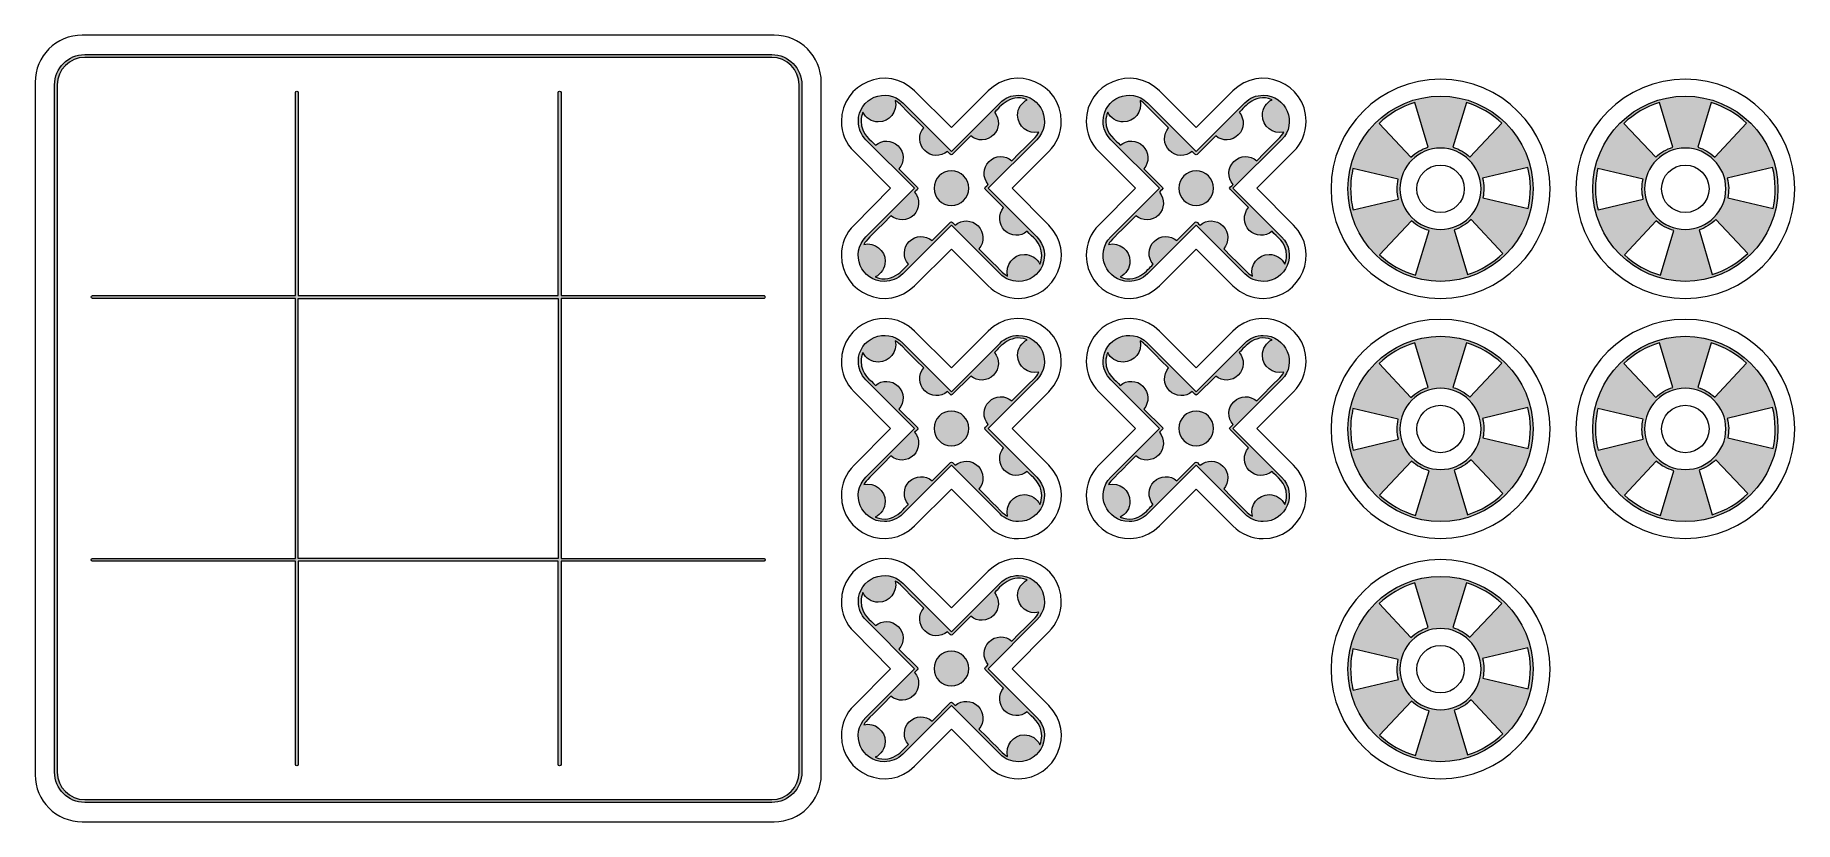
# Model space of a CAD drawing. Header units: inches. Extents: x -11.7 to 1.7, y -9.1 to -3.1.
import ezdxf

# ---------------------------------------------------------------- set-up
doc = ezdxf.new("R2010")
doc.units = ezdxf.units.IN
doc.header["$MEASUREMENT"] = 0
doc.layers.add('_U+0421_U+043B_U+043E_U+0439 1', color=7, linetype='Continuous')

# ---------------------------------------------------------------- blocks, each defined once
blk = doc.blocks.new('block 2')
at = {"layer": '_U+0421_U+043B_U+043E_U+0439 1', "lineweight": 0}
for points in [[(-6.116, -3.295), (-6.116, -3.295), (-11.345, -3.295), (-11.345, -3.295), (-11.472, -3.295), (-11.575, -3.398), (-11.575, -3.525), (-11.575, -3.525), (-11.575, -8.753), (-11.575, -8.753), (-11.575, -8.88), (-11.472, -8.983), (-11.345, -8.983), (-11.345, -8.983), (-6.116, -8.983), (-6.116, -8.983), (-5.99, -8.983), (-5.887, -8.88), (-5.887, -8.753), (-5.887, -8.753), (-5.887, -3.525), (-5.887, -3.525), (-5.887, -3.398), (-5.99, -3.295), (-6.116, -3.295)], [(-5.908, -8.753), (-5.908, -8.868), (-6.001, -8.962), (-6.116, -8.962), (-6.116, -8.962), (-11.345, -8.962), (-11.345, -8.962), (-11.46, -8.962), (-11.554, -8.868), (-11.554, -8.753), (-11.554, -8.753), (-11.554, -3.525), (-11.554, -3.525), (-11.554, -3.41), (-11.46, -3.316), (-11.345, -3.316), (-11.345, -3.316), (-6.116, -3.316), (-6.116, -3.316), (-6.001, -3.316), (-5.908, -3.41), (-5.908, -3.525), (-5.908, -3.525), (-5.908, -8.753), (-5.908, -8.753)]]:
    blk.add_open_spline(points, degree=3, knots=[0, 0, 0, 0, 1, 1, 1, 2, 2, 2, 3, 3, 3, 4, 4, 4, 5, 5, 5, 6, 6, 6, 7, 7, 7, 8, 8, 8, 8], dxfattribs=at)
blk = doc.blocks.new('block 3')
at = {"layer": '_U+0421_U+043B_U+043E_U+0439 1', "lineweight": 0}
blk.add_lwpolyline([(-7.741, -7.128), (-9.72, -7.128), (-9.72, -5.149), (-7.741, -5.149), (-7.741, -7.128)], dxfattribs=at)
blk.add_open_spline([(-6.175, -5.149), (-6.169, -5.149), (-6.165, -5.145), (-6.165, -5.139), (-6.165, -5.133), (-6.169, -5.128), (-6.175, -5.128), (-6.175, -5.128), (-7.72, -5.128), (-7.72, -5.128), (-7.72, -5.128), (-7.72, -3.583), (-7.72, -3.583), (-7.72, -3.578), (-7.725, -3.573), (-7.731, -3.573), (-7.737, -3.573), (-7.741, -3.578), (-7.741, -3.583), (-7.741, -3.583), (-7.741, -5.128), (-7.741, -5.128), (-7.741, -5.128), (-9.72, -5.128), (-9.72, -5.128), (-9.72, -5.128), (-9.72, -3.583), (-9.72, -3.583), (-9.72, -3.578), (-9.725, -3.573), (-9.731, -3.573), (-9.737, -3.573), (-9.741, -3.578), (-9.741, -3.583), (-9.741, -3.583), (-9.741, -5.128), (-9.741, -5.128), (-9.741, -5.128), (-11.286, -5.128), (-11.286, -5.128), (-11.292, -5.128), (-11.297, -5.133), (-11.297, -5.139), (-11.297, -5.145), (-11.292, -5.149), (-11.286, -5.149), (-11.286, -5.149), (-9.741, -5.149), (-9.741, -5.149), (-9.741, -5.149), (-9.741, -7.128), (-9.741, -7.128), (-9.741, -7.128), (-11.286, -7.128), (-11.286, -7.128), (-11.292, -7.128), (-11.297, -7.133), (-11.297, -7.139), (-11.297, -7.145), (-11.292, -7.149), (-11.286, -7.149), (-11.286, -7.149), (-9.741, -7.149), (-9.741, -7.149), (-9.741, -7.149), (-9.741, -8.694), (-9.741, -8.694), (-9.741, -8.7), (-9.737, -8.705), (-9.731, -8.705), (-9.725, -8.705), (-9.72, -8.7), (-9.72, -8.694), (-9.72, -8.694), (-9.72, -7.149), (-9.72, -7.149), (-9.72, -7.149), (-7.741, -7.149), (-7.741, -7.149), (-7.741, -7.149), (-7.741, -8.694), (-7.741, -8.694), (-7.741, -8.7), (-7.737, -8.705), (-7.731, -8.705), (-7.725, -8.705), (-7.72, -8.7), (-7.72, -8.694), (-7.72, -8.694), (-7.72, -7.149), (-7.72, -7.149), (-7.72, -7.149), (-6.175, -7.149), (-6.175, -7.149), (-6.169, -7.149), (-6.165, -7.145), (-6.165, -7.139), (-6.165, -7.133), (-6.169, -7.128), (-6.175, -7.128), (-6.175, -7.128), (-7.72, -7.128), (-7.72, -7.128), (-7.72, -7.128), (-7.72, -5.149), (-7.72, -5.149), (-7.72, -5.149), (-6.175, -5.149), (-6.175, -5.149)], degree=3, knots=[0, 0, 0, 0, 1, 1, 1, 2, 2, 2, 3, 3, 3, 4, 4, 4, 5, 5, 5, 6, 6, 6, 7, 7, 7, 8, 8, 8, 9, 9, 9, 10, 10, 10, 11, 11, 11, 12, 12, 12, 13, 13, 13, 14, 14, 14, 15, 15, 15, 16, 16, 16, 17, 17, 17, 18, 18, 18, 19, 19, 19, 20, 20, 20, 21, 21, 21, 22, 22, 22, 23, 23, 23, 24, 24, 24, 25, 25, 25, 26, 26, 26, 27, 27, 27, 28, 28, 28, 29, 29, 29, 30, 30, 30, 31, 31, 31, 32, 32, 32, 33, 33, 33, 34, 34, 34, 35, 35, 35, 36, 36, 36, 36], dxfattribs=at)

msp = doc.modelspace()

# ---------------------------------------------------------------- hatches: boundary and pattern name
at = {"layer": '_U+0421_U+043B_U+043E_U+0439 1', "true_color": 0xffffff}
h = msp.add_hatch(color=7, dxfattribs=at)
h.dxf.hatch_style = 2
edge = h.paths.add_edge_path()
edge.add_spline(control_points=[(-6.116, -3.295), (-6.116, -3.295), (-11.345, -3.295), (-11.345, -3.295), (-11.472, -3.295), (-11.575, -3.398), (-11.575, -3.525), (-11.575, -3.525), (-11.575, -8.753), (-11.575, -8.753), (-11.575, -8.88), (-11.472, -8.983), (-11.345, -8.983), (-11.345, -8.983), (-6.116, -8.983), (-6.116, -8.983), (-5.99, -8.983), (-5.887, -8.88), (-5.887, -8.753), (-5.887, -8.753), (-5.887, -3.525), (-5.887, -3.525), (-5.887, -3.398), (-5.99, -3.295), (-6.116, -3.295)], knot_values=[0, 0, 0, 0, 1, 1, 1, 2, 2, 2, 3, 3, 3, 4, 4, 4, 5, 5, 5, 6, 6, 6, 7, 7, 7, 8, 8, 8, 8], degree=3, periodic=1)
edge = h.paths.add_edge_path()
edge.add_spline(control_points=[(-5.908, -8.753), (-5.908, -8.868), (-6.001, -8.962), (-6.116, -8.962), (-6.116, -8.962), (-11.345, -8.962), (-11.345, -8.962), (-11.46, -8.962), (-11.554, -8.868), (-11.554, -8.753), (-11.554, -8.753), (-11.554, -3.525), (-11.554, -3.525), (-11.554, -3.41), (-11.46, -3.316), (-11.345, -3.316), (-11.345, -3.316), (-6.116, -3.316), (-6.116, -3.316), (-6.001, -3.316), (-5.908, -3.41), (-5.908, -3.525), (-5.908, -3.525), (-5.908, -8.753), (-5.908, -8.753)], knot_values=[0, 0, 0, 0, 1, 1, 1, 2, 2, 2, 3, 3, 3, 4, 4, 4, 5, 5, 5, 6, 6, 6, 7, 7, 7, 8, 8, 8, 8], degree=3, periodic=1)
edge = h.paths.add_edge_path()
edge.add_spline(control_points=[(-6.175, -5.149), (-6.169, -5.149), (-6.165, -5.145), (-6.165, -5.139), (-6.165, -5.133), (-6.169, -5.128), (-6.175, -5.128), (-6.175, -5.128), (-7.72, -5.128), (-7.72, -5.128), (-7.72, -5.128), (-7.72, -3.583), (-7.72, -3.583), (-7.72, -3.578), (-7.725, -3.573), (-7.731, -3.573), (-7.737, -3.573), (-7.741, -3.578), (-7.741, -3.583), (-7.741, -3.583), (-7.741, -5.128), (-7.741, -5.128), (-7.741, -5.128), (-9.72, -5.128), (-9.72, -5.128), (-9.72, -5.128), (-9.72, -3.583), (-9.72, -3.583), (-9.72, -3.578), (-9.725, -3.573), (-9.731, -3.573), (-9.737, -3.573), (-9.741, -3.578), (-9.741, -3.583), (-9.741, -3.583), (-9.741, -5.128), (-9.741, -5.128), (-9.741, -5.128), (-11.286, -5.128), (-11.286, -5.128), (-11.292, -5.128), (-11.297, -5.133), (-11.297, -5.139), (-11.297, -5.145), (-11.292, -5.149), (-11.286, -5.149), (-11.286, -5.149), (-9.741, -5.149), (-9.741, -5.149), (-9.741, -5.149), (-9.741, -7.128), (-9.741, -7.128), (-9.741, -7.128), (-11.286, -7.128), (-11.286, -7.128), (-11.292, -7.128), (-11.297, -7.133), (-11.297, -7.139), (-11.297, -7.145), (-11.292, -7.149), (-11.286, -7.149), (-11.286, -7.149), (-9.741, -7.149), (-9.741, -7.149), (-9.741, -7.149), (-9.741, -8.694), (-9.741, -8.694), (-9.741, -8.7), (-9.737, -8.705), (-9.731, -8.705), (-9.725, -8.705), (-9.72, -8.7), (-9.72, -8.694), (-9.72, -8.694), (-9.72, -7.149), (-9.72, -7.149), (-9.72, -7.149), (-7.741, -7.149), (-7.741, -7.149), (-7.741, -7.149), (-7.741, -8.694), (-7.741, -8.694), (-7.741, -8.7), (-7.737, -8.705), (-7.731, -8.705), (-7.725, -8.705), (-7.72, -8.7), (-7.72, -8.694), (-7.72, -8.694), (-7.72, -7.149), (-7.72, -7.149), (-7.72, -7.149), (-6.175, -7.149), (-6.175, -7.149), (-6.169, -7.149), (-6.165, -7.145), (-6.165, -7.139), (-6.165, -7.133), (-6.169, -7.128), (-6.175, -7.128), (-6.175, -7.128), (-7.72, -7.128), (-7.72, -7.128), (-7.72, -7.128), (-7.72, -5.149), (-7.72, -5.149), (-7.72, -5.149), (-6.175, -5.149), (-6.175, -5.149)], knot_values=[0, 0, 0, 0, 1, 1, 1, 2, 2, 2, 3, 3, 3, 4, 4, 4, 5, 5, 5, 6, 6, 6, 7, 7, 7, 8, 8, 8, 9, 9, 9, 10, 10, 10, 11, 11, 11, 12, 12, 12, 13, 13, 13, 14, 14, 14, 15, 15, 15, 16, 16, 16, 17, 17, 17, 18, 18, 18, 19, 19, 19, 20, 20, 20, 21, 21, 21, 22, 22, 22, 23, 23, 23, 24, 24, 24, 25, 25, 25, 26, 26, 26, 27, 27, 27, 28, 28, 28, 29, 29, 29, 30, 30, 30, 31, 31, 31, 32, 32, 32, 33, 33, 33, 34, 34, 34, 35, 35, 35, 36, 36, 36, 36], degree=3, periodic=1)
h.paths.add_polyline_path([(-7.741, -7.128), (-9.72, -7.128), (-9.72, -5.149), (-7.741, -5.149)])
h = msp.add_hatch(color=7, dxfattribs=at)
h.dxf.hatch_style = 2
edge = h.paths.add_edge_path()
edge.add_spline(control_points=[(-4.469, -4.312), (-4.469, -4.312), (-4.099, -3.942), (-4.099, -3.942), (-3.973, -3.816), (-4.064, -3.604), (-4.239, -3.604), (-4.291, -3.604), (-4.341, -3.624), (-4.378, -3.662), (-4.378, -3.662), (-4.749, -4.032), (-4.749, -4.032), (-4.749, -4.032), (-5.119, -3.662), (-5.119, -3.662), (-5.245, -3.536), (-5.457, -3.627), (-5.457, -3.802), (-5.457, -3.854), (-5.437, -3.904), (-5.399, -3.942), (-5.399, -3.942), (-5.029, -4.312), (-5.029, -4.312), (-5.029, -4.312), (-5.399, -4.682), (-5.399, -4.682), (-5.525, -4.808), (-5.434, -5.02), (-5.259, -5.02), (-5.206, -5.02), (-5.157, -5), (-5.119, -4.962), (-5.119, -4.962), (-4.749, -4.592), (-4.749, -4.592), (-4.749, -4.592), (-4.378, -4.962), (-4.378, -4.962), (-4.341, -5), (-4.291, -5.02), (-4.239, -5.02), (-4.064, -5.02), (-3.973, -4.808), (-4.099, -4.682), (-4.099, -4.682), (-4.469, -4.312), (-4.469, -4.312)], knot_values=[0, 0, 0, 0, 1, 1, 1, 2, 2, 2, 3, 3, 3, 4, 4, 4, 5, 5, 5, 6, 6, 6, 7, 7, 7, 8, 8, 8, 9, 9, 9, 10, 10, 10, 11, 11, 11, 12, 12, 12, 13, 13, 13, 14, 14, 14, 15, 15, 15, 16, 16, 16, 16], degree=3, periodic=1)
edge = h.paths.add_edge_path()
edge.add_spline(control_points=[(-4.075, -4.89), (-4.096, -4.846), (-4.141, -4.815), (-4.193, -4.815), (-4.279, -4.815), (-4.342, -4.896), (-4.321, -4.979), (-4.361, -4.958), (-4.364, -4.944), (-4.54, -4.772), (-4.496, -4.722), (-4.498, -4.646), (-4.546, -4.598), (-4.593, -4.55), (-4.669, -4.548), (-4.719, -4.592), (-4.735, -4.578), (-4.746, -4.559), (-4.756, -4.57), (-4.756, -4.57), (-4.896, -4.71), (-4.896, -4.71), (-4.946, -4.667), (-5.022, -4.669), (-5.07, -4.716), (-5.117, -4.764), (-5.119, -4.839), (-5.076, -4.89), (-5.099, -4.904), (-5.186, -5.046), (-5.328, -4.986), (-5.284, -4.964), (-5.253, -4.919), (-5.253, -4.867), (-5.253, -4.782), (-5.332, -4.719), (-5.415, -4.739), (-5.394, -4.699), (-5.381, -4.697), (-5.209, -4.521), (-5.158, -4.564), (-5.083, -4.562), (-5.035, -4.515), (-4.988, -4.467), (-4.986, -4.392), (-5.029, -4.342), (-5.018, -4.328), (-4.995, -4.316), (-5.007, -4.305), (-5.007, -4.305), (-5.148, -4.164), (-5.148, -4.164), (-5.104, -4.114), (-5.106, -4.038), (-5.154, -3.99), (-5.201, -3.943), (-5.277, -3.941), (-5.327, -3.984), (-5.36, -3.944), (-5.436, -3.904), (-5.436, -3.802), (-5.436, -3.778), (-5.432, -3.755), (-5.423, -3.733), (-5.401, -3.777), (-5.357, -3.807), (-5.305, -3.807), (-5.22, -3.807), (-5.156, -3.728), (-5.176, -3.645), (-5.137, -3.666), (-5.134, -3.68), (-4.959, -3.852), (-5.002, -3.902), (-5, -3.977), (-4.952, -4.025), (-4.905, -4.072), (-4.829, -4.074), (-4.779, -4.031), (-4.764, -4.043), (-4.753, -4.066), (-4.742, -4.054), (-4.742, -4.054), (-4.601, -3.913), (-4.601, -3.913), (-4.551, -3.956), (-4.475, -3.953), (-4.428, -3.906), (-4.381, -3.859), (-4.379, -3.784), (-4.421, -3.734), (-4.398, -3.719), (-4.313, -3.58), (-4.171, -3.638), (-4.215, -3.659), (-4.245, -3.704), (-4.245, -3.756), (-4.245, -3.841), (-4.165, -3.904), (-4.082, -3.884), (-4.103, -3.925), (-4.12, -3.93), (-4.288, -4.102), (-4.339, -4.058), (-4.415, -4.06), (-4.462, -4.108), (-4.51, -4.156), (-4.512, -4.232), (-4.468, -4.282), (-4.48, -4.296), (-4.503, -4.308), (-4.491, -4.319), (-4.491, -4.319), (-4.351, -4.459), (-4.351, -4.459), (-4.394, -4.51), (-4.391, -4.585), (-4.344, -4.632), (-4.297, -4.679), (-4.222, -4.682), (-4.171, -4.639), (-4.139, -4.68), (-4.061, -4.72), (-4.061, -4.822), (-4.061, -4.846), (-4.066, -4.869), (-4.075, -4.89)], knot_values=[0, 0, 0, 0, 0.013889, 0.013889, 0.013889, 0.027778, 0.027778, 0.027778, 0.041667, 0.041667, 0.041667, 0.055556, 0.055556, 0.055556, 0.069444, 0.069444, 0.069444, 0.083333, 0.083333, 0.083333, 0.097222, 0.097222, 0.097222, 0.111111, 0.111111, 0.111111, 0.125, 0.125, 0.125, 0.138889, 0.138889, 0.138889, 0.152778, 0.152778, 0.152778, 0.166667, 0.166667, 0.166667, 0.180556, 0.180556, 0.180556, 0.194444, 0.194444, 0.194444, 0.208333, 0.208333, 0.208333, 0.222222, 0.222222, 0.222222, 0.236111, 0.236111, 0.236111, 0.25, 0.25, 0.25, 0.263889, 0.263889, 0.263889, 0.277778, 0.277778, 0.277778, 0.291667, 0.291667, 0.291667, 0.305556, 0.305556, 0.305556, 0.319444, 0.319444, 0.319444, 0.333333, 0.333333, 0.333333, 0.347222, 0.347222, 0.347222, 0.361111, 0.361111, 0.361111, 0.375, 0.375, 0.375, 0.388889, 0.388889, 0.388889, 0.402778, 0.402778, 0.402778, 0.416667, 0.416667, 0.416667, 0.430556, 0.430556, 0.430556, 0.444444, 0.444444, 0.444444, 0.458333, 0.458333, 0.458333, 0.472222, 0.472222, 0.472222, 0.486111, 0.486111, 0.486111, 0.5, 0.5, 0.5, 0.513889, 0.513889, 0.513889, 0.527778, 0.527778, 0.527778, 0.541667, 0.541667, 0.541667, 0.555556, 0.555556, 0.555556, 0.569444, 0.569444, 0.569444, 0.583333, 0.583333, 0.583333, 0.583333], degree=3, periodic=0)
edge.add_line((-4.075, -4.89), (-4.075, -4.89))
edge = h.paths.add_edge_path()
edge.add_spline(control_points=[(-4.749, -4.179), (-4.676, -4.179), (-4.617, -4.238), (-4.617, -4.311), (-4.617, -4.384), (-4.676, -4.443), (-4.749, -4.443), (-4.822, -4.443), (-4.881, -4.384), (-4.881, -4.311), (-4.881, -4.238), (-4.822, -4.179), (-4.749, -4.179)], knot_values=[0, 0, 0, 0, 0.013889, 0.013889, 0.013889, 0.027778, 0.027778, 0.027778, 0.041667, 0.041667, 0.041667, 0.055556, 0.055556, 0.055556, 0.055556], degree=3, periodic=0)
edge.add_line((-4.749, -4.179), (-4.749, -4.179))
h = msp.add_hatch(color=7, dxfattribs=at)
h.dxf.hatch_style = 2
edge = h.paths.add_edge_path()
edge.add_spline(control_points=[(-2.606, -4.312), (-2.606, -4.312), (-2.235, -3.942), (-2.235, -3.942), (-2.11, -3.816), (-2.201, -3.604), (-2.375, -3.604), (-2.428, -3.604), (-2.478, -3.624), (-2.515, -3.662), (-2.515, -3.662), (-2.886, -4.032), (-2.886, -4.032), (-2.886, -4.032), (-3.256, -3.662), (-3.256, -3.662), (-3.381, -3.536), (-3.594, -3.627), (-3.594, -3.802), (-3.594, -3.854), (-3.573, -3.904), (-3.536, -3.942), (-3.536, -3.942), (-3.166, -4.312), (-3.166, -4.312), (-3.166, -4.312), (-3.536, -4.682), (-3.536, -4.682), (-3.661, -4.808), (-3.571, -5.02), (-3.396, -5.02), (-3.343, -5.02), (-3.294, -5), (-3.256, -4.962), (-3.256, -4.962), (-2.886, -4.592), (-2.886, -4.592), (-2.886, -4.592), (-2.515, -4.962), (-2.515, -4.962), (-2.478, -5), (-2.428, -5.02), (-2.375, -5.02), (-2.201, -5.02), (-2.11, -4.808), (-2.235, -4.682), (-2.235, -4.682), (-2.606, -4.312), (-2.606, -4.312)], knot_values=[0, 0, 0, 0, 1, 1, 1, 2, 2, 2, 3, 3, 3, 4, 4, 4, 5, 5, 5, 6, 6, 6, 7, 7, 7, 8, 8, 8, 9, 9, 9, 10, 10, 10, 11, 11, 11, 12, 12, 12, 13, 13, 13, 14, 14, 14, 15, 15, 15, 16, 16, 16, 16], degree=3, periodic=1)
edge = h.paths.add_edge_path()
edge.add_spline(control_points=[(-2.211, -4.89), (-2.233, -4.846), (-2.278, -4.815), (-2.33, -4.815), (-2.416, -4.815), (-2.479, -4.896), (-2.458, -4.979), (-2.498, -4.958), (-2.501, -4.944), (-2.676, -4.772), (-2.633, -4.722), (-2.634, -4.646), (-2.682, -4.598), (-2.73, -4.55), (-2.806, -4.548), (-2.856, -4.592), (-2.871, -4.578), (-2.883, -4.559), (-2.893, -4.57), (-2.893, -4.57), (-3.033, -4.71), (-3.033, -4.71), (-3.083, -4.667), (-3.159, -4.669), (-3.206, -4.716), (-3.254, -4.764), (-3.256, -4.839), (-3.213, -4.89), (-3.235, -4.904), (-3.322, -5.046), (-3.465, -4.986), (-3.42, -4.964), (-3.39, -4.919), (-3.39, -4.867), (-3.39, -4.782), (-3.469, -4.719), (-3.552, -4.739), (-3.531, -4.699), (-3.518, -4.697), (-3.345, -4.521), (-3.295, -4.564), (-3.22, -4.562), (-3.172, -4.515), (-3.125, -4.467), (-3.123, -4.392), (-3.166, -4.342), (-3.155, -4.328), (-3.132, -4.316), (-3.143, -4.305), (-3.143, -4.305), (-3.284, -4.164), (-3.284, -4.164), (-3.241, -4.114), (-3.243, -4.038), (-3.291, -3.99), (-3.338, -3.943), (-3.414, -3.941), (-3.464, -3.984), (-3.496, -3.944), (-3.573, -3.904), (-3.573, -3.802), (-3.573, -3.778), (-3.568, -3.755), (-3.559, -3.733), (-3.538, -3.777), (-3.493, -3.807), (-3.441, -3.807), (-3.357, -3.807), (-3.293, -3.728), (-3.313, -3.645), (-3.273, -3.666), (-3.271, -3.68), (-3.096, -3.852), (-3.139, -3.902), (-3.137, -3.977), (-3.089, -4.025), (-3.042, -4.072), (-2.966, -4.074), (-2.916, -4.031), (-2.901, -4.043), (-2.89, -4.066), (-2.878, -4.054), (-2.878, -4.054), (-2.737, -3.913), (-2.737, -3.913), (-2.687, -3.956), (-2.612, -3.953), (-2.565, -3.906), (-2.518, -3.859), (-2.515, -3.784), (-2.558, -3.734), (-2.535, -3.719), (-2.45, -3.58), (-2.308, -3.638), (-2.352, -3.659), (-2.382, -3.704), (-2.382, -3.756), (-2.382, -3.841), (-2.301, -3.904), (-2.218, -3.884), (-2.24, -3.925), (-2.257, -3.93), (-2.425, -4.102), (-2.475, -4.058), (-2.551, -4.06), (-2.599, -4.108), (-2.647, -4.156), (-2.649, -4.232), (-2.605, -4.282), (-2.617, -4.296), (-2.639, -4.308), (-2.628, -4.319), (-2.628, -4.319), (-2.488, -4.459), (-2.488, -4.459), (-2.53, -4.51), (-2.528, -4.585), (-2.481, -4.632), (-2.433, -4.679), (-2.358, -4.682), (-2.308, -4.639), (-2.275, -4.68), (-2.198, -4.72), (-2.198, -4.822), (-2.198, -4.846), (-2.203, -4.869), (-2.211, -4.89)], knot_values=[0, 0, 0, 0, 0.013889, 0.013889, 0.013889, 0.027778, 0.027778, 0.027778, 0.041667, 0.041667, 0.041667, 0.055556, 0.055556, 0.055556, 0.069444, 0.069444, 0.069444, 0.083333, 0.083333, 0.083333, 0.097222, 0.097222, 0.097222, 0.111111, 0.111111, 0.111111, 0.125, 0.125, 0.125, 0.138889, 0.138889, 0.138889, 0.152778, 0.152778, 0.152778, 0.166667, 0.166667, 0.166667, 0.180556, 0.180556, 0.180556, 0.194444, 0.194444, 0.194444, 0.208333, 0.208333, 0.208333, 0.222222, 0.222222, 0.222222, 0.236111, 0.236111, 0.236111, 0.25, 0.25, 0.25, 0.263889, 0.263889, 0.263889, 0.277778, 0.277778, 0.277778, 0.291667, 0.291667, 0.291667, 0.305556, 0.305556, 0.305556, 0.319444, 0.319444, 0.319444, 0.333333, 0.333333, 0.333333, 0.347222, 0.347222, 0.347222, 0.361111, 0.361111, 0.361111, 0.375, 0.375, 0.375, 0.388889, 0.388889, 0.388889, 0.402778, 0.402778, 0.402778, 0.416667, 0.416667, 0.416667, 0.430556, 0.430556, 0.430556, 0.444444, 0.444444, 0.444444, 0.458333, 0.458333, 0.458333, 0.472222, 0.472222, 0.472222, 0.486111, 0.486111, 0.486111, 0.5, 0.5, 0.5, 0.513889, 0.513889, 0.513889, 0.527778, 0.527778, 0.527778, 0.541667, 0.541667, 0.541667, 0.555556, 0.555556, 0.555556, 0.569444, 0.569444, 0.569444, 0.583333, 0.583333, 0.583333, 0.583333], degree=3, periodic=0)
edge.add_line((-2.211, -4.89), (-2.211, -4.89))
edge = h.paths.add_edge_path()
edge.add_spline(control_points=[(-2.886, -4.179), (-2.813, -4.179), (-2.754, -4.238), (-2.754, -4.311), (-2.754, -4.384), (-2.813, -4.443), (-2.886, -4.443), (-2.959, -4.443), (-3.018, -4.384), (-3.018, -4.311), (-3.018, -4.238), (-2.959, -4.179), (-2.886, -4.179)], knot_values=[0, 0, 0, 0, 0.013889, 0.013889, 0.013889, 0.027778, 0.027778, 0.027778, 0.041667, 0.041667, 0.041667, 0.055556, 0.055556, 0.055556, 0.055556], degree=3, periodic=0)
edge.add_line((-2.886, -4.179), (-2.886, -4.179))
h = msp.add_hatch(color=7, dxfattribs=at)
h.dxf.hatch_style = 2
edge = h.paths.add_edge_path()
edge.add_spline(control_points=[(-0.802, -4.074), (-0.838, -4.04), (-0.882, -4.014), (-0.931, -4), (-0.931, -4), (-0.829, -3.66), (-0.829, -3.66), (-0.727, -3.691), (-0.635, -3.745), (-0.559, -3.816), (-0.559, -3.816), (-0.802, -4.074), (-0.802, -4.074)], knot_values=[0, 0, 0, 0, 1, 1, 1, 2, 2, 2, 3, 3, 3, 4, 4, 4, 4], degree=3, periodic=1)
edge = h.paths.add_edge_path()
edge.add_spline(control_points=[(-1.121, -4), (-1.17, -4.014), (-1.215, -4.041), (-1.251, -4.075), (-1.251, -4.075), (-1.494, -3.818), (-1.494, -3.818), (-1.418, -3.746), (-1.325, -3.691), (-1.222, -3.66), (-1.222, -3.66), (-1.121, -4), (-1.121, -4)], knot_values=[0, 0, 0, 0, 1, 1, 1, 2, 2, 2, 3, 3, 3, 4, 4, 4, 4], degree=3, periodic=1)
edge = h.paths.add_edge_path()
edge.add_spline(control_points=[(-1.247, -4.56), (-1.209, -4.594), (-1.163, -4.62), (-1.113, -4.634), (-1.113, -4.634), (-1.215, -4.973), (-1.215, -4.973), (-1.319, -4.943), (-1.412, -4.889), (-1.49, -4.818), (-1.49, -4.818), (-1.247, -4.56), (-1.247, -4.56)], knot_values=[0, 0, 0, 0, 1, 1, 1, 2, 2, 2, 3, 3, 3, 4, 4, 4, 4], degree=3, periodic=1)
edge = h.paths.add_edge_path()
edge.add_spline(control_points=[(-0.922, -4.628), (-0.873, -4.612), (-0.829, -4.585), (-0.793, -4.549), (-0.793, -4.549), (-0.551, -4.807), (-0.551, -4.807), (-0.626, -4.88), (-0.718, -4.935), (-0.82, -4.968), (-0.82, -4.968), (-0.922, -4.628), (-0.922, -4.628)], knot_values=[0, 0, 0, 0, 1, 1, 1, 2, 2, 2, 3, 3, 3, 4, 4, 4, 4], degree=3, periodic=1)
edge = h.paths.add_edge_path()
edge.add_spline(control_points=[(-0.703, -4.384), (-0.693, -4.335), (-0.694, -4.284), (-0.706, -4.235), (-0.706, -4.235), (-0.361, -4.153), (-0.361, -4.153), (-0.337, -4.254), (-0.335, -4.359), (-0.359, -4.465), (-0.359, -4.465), (-0.703, -4.384), (-0.703, -4.384)], knot_values=[0, 0, 0, 0, 1, 1, 1, 2, 2, 2, 3, 3, 3, 4, 4, 4, 4], degree=3, periodic=1)
edge = h.paths.add_edge_path()
edge.add_spline(control_points=[(-1.026, -3.611), (-1.415, -3.611), (-1.731, -3.927), (-1.731, -4.316), (-1.731, -4.704), (-1.415, -5.02), (-1.026, -5.02), (-0.637, -5.02), (-0.321, -4.704), (-0.321, -4.316), (-0.321, -3.927), (-0.637, -3.611), (-1.026, -3.611)], knot_values=[0, 0, 0, 0, 0.013889, 0.013889, 0.013889, 0.027778, 0.027778, 0.027778, 0.041667, 0.041667, 0.041667, 0.055556, 0.055556, 0.055556, 0.055556], degree=3, periodic=0)
edge.add_line((-1.026, -3.611), (-1.026, -3.611))
edge = h.paths.add_edge_path()
edge.add_spline(control_points=[(-1.026, -4.006), (-0.855, -4.006), (-0.717, -4.145), (-0.717, -4.316), (-0.717, -4.486), (-0.855, -4.625), (-1.026, -4.625), (-1.196, -4.625), (-1.335, -4.486), (-1.335, -4.316), (-1.335, -4.145), (-1.196, -4.006), (-1.026, -4.006)], knot_values=[0, 0, 0, 0, 0.013889, 0.013889, 0.013889, 0.027778, 0.027778, 0.027778, 0.041667, 0.041667, 0.041667, 0.055556, 0.055556, 0.055556, 0.055556], degree=3, periodic=0)
edge.add_line((-1.026, -4.006), (-1.026, -4.006))
edge = h.paths.add_edge_path()
edge.add_spline(control_points=[(-1.692, -4.16), (-1.692, -4.16), (-1.347, -4.242), (-1.347, -4.242), (-1.359, -4.293), (-1.358, -4.345), (-1.346, -4.394), (-1.346, -4.394), (-1.691, -4.476), (-1.691, -4.476), (-1.703, -4.425), (-1.71, -4.371), (-1.71, -4.316), (-1.71, -4.262), (-1.703, -4.21), (-1.692, -4.16)], knot_values=[0, 0, 0, 0, 0.013889, 0.013889, 0.013889, 0.027778, 0.027778, 0.027778, 0.041667, 0.041667, 0.041667, 0.055556, 0.055556, 0.055556, 0.069444, 0.069444, 0.069444, 0.069444], degree=3, periodic=0)
edge.add_line((-1.692, -4.16), (-1.692, -4.16))
h = msp.add_hatch(color=7, dxfattribs=at)
h.dxf.hatch_style = 2
edge = h.paths.add_edge_path()
edge.add_spline(control_points=[(1.061, -4.074), (1.025, -4.04), (0.981, -4.014), (0.932, -4), (0.932, -4), (1.034, -3.66), (1.034, -3.66), (1.136, -3.691), (1.228, -3.745), (1.304, -3.816), (1.304, -3.816), (1.061, -4.074), (1.061, -4.074)], knot_values=[0, 0, 0, 0, 1, 1, 1, 2, 2, 2, 3, 3, 3, 4, 4, 4, 4], degree=3, periodic=1)
edge = h.paths.add_edge_path()
edge.add_spline(control_points=[(0.743, -4), (0.693, -4.014), (0.649, -4.041), (0.612, -4.075), (0.612, -4.075), (0.369, -3.818), (0.369, -3.818), (0.445, -3.746), (0.538, -3.691), (0.641, -3.66), (0.641, -3.66), (0.743, -4), (0.743, -4)], knot_values=[0, 0, 0, 0, 1, 1, 1, 2, 2, 2, 3, 3, 3, 4, 4, 4, 4], degree=3, periodic=1)
edge = h.paths.add_edge_path()
edge.add_spline(control_points=[(0.616, -4.56), (0.654, -4.594), (0.7, -4.62), (0.75, -4.634), (0.75, -4.634), (0.649, -4.973), (0.649, -4.973), (0.545, -4.943), (0.451, -4.889), (0.374, -4.818), (0.374, -4.818), (0.616, -4.56), (0.616, -4.56)], knot_values=[0, 0, 0, 0, 1, 1, 1, 2, 2, 2, 3, 3, 3, 4, 4, 4, 4], degree=3, periodic=1)
edge = h.paths.add_edge_path()
edge.add_spline(control_points=[(0.942, -4.628), (0.99, -4.612), (1.034, -4.585), (1.07, -4.549), (1.07, -4.549), (1.313, -4.807), (1.313, -4.807), (1.237, -4.88), (1.146, -4.935), (1.043, -4.968), (1.043, -4.968), (0.942, -4.628), (0.942, -4.628)], knot_values=[0, 0, 0, 0, 1, 1, 1, 2, 2, 2, 3, 3, 3, 4, 4, 4, 4], degree=3, periodic=1)
edge = h.paths.add_edge_path()
edge.add_spline(control_points=[(1.16, -4.384), (1.171, -4.335), (1.17, -4.284), (1.157, -4.235), (1.157, -4.235), (1.502, -4.153), (1.502, -4.153), (1.526, -4.254), (1.529, -4.359), (1.505, -4.465), (1.505, -4.465), (1.16, -4.384), (1.16, -4.384)], knot_values=[0, 0, 0, 0, 1, 1, 1, 2, 2, 2, 3, 3, 3, 4, 4, 4, 4], degree=3, periodic=1)
edge = h.paths.add_edge_path()
edge.add_spline(control_points=[(0.837, -3.611), (0.449, -3.611), (0.133, -3.927), (0.133, -4.316), (0.133, -4.704), (0.449, -5.02), (0.837, -5.02), (1.226, -5.02), (1.542, -4.704), (1.542, -4.316), (1.542, -3.927), (1.226, -3.611), (0.837, -3.611)], knot_values=[0, 0, 0, 0, 0.013889, 0.013889, 0.013889, 0.027778, 0.027778, 0.027778, 0.041667, 0.041667, 0.041667, 0.055556, 0.055556, 0.055556, 0.055556], degree=3, periodic=0)
edge.add_line((0.837, -3.611), (0.837, -3.611))
edge = h.paths.add_edge_path()
edge.add_spline(control_points=[(0.837, -4.006), (1.008, -4.006), (1.146, -4.145), (1.146, -4.316), (1.146, -4.486), (1.008, -4.625), (0.837, -4.625), (0.667, -4.625), (0.528, -4.486), (0.528, -4.316), (0.528, -4.145), (0.667, -4.006), (0.837, -4.006)], knot_values=[0, 0, 0, 0, 0.013889, 0.013889, 0.013889, 0.027778, 0.027778, 0.027778, 0.041667, 0.041667, 0.041667, 0.055556, 0.055556, 0.055556, 0.055556], degree=3, periodic=0)
edge.add_line((0.837, -4.006), (0.837, -4.006))
edge = h.paths.add_edge_path()
edge.add_spline(control_points=[(0.171, -4.16), (0.171, -4.16), (0.516, -4.242), (0.516, -4.242), (0.504, -4.293), (0.505, -4.345), (0.517, -4.394), (0.517, -4.394), (0.173, -4.476), (0.173, -4.476), (0.16, -4.425), (0.153, -4.371), (0.153, -4.316), (0.153, -4.262), (0.16, -4.21), (0.171, -4.16)], knot_values=[0, 0, 0, 0, 0.013889, 0.013889, 0.013889, 0.027778, 0.027778, 0.027778, 0.041667, 0.041667, 0.041667, 0.055556, 0.055556, 0.055556, 0.069444, 0.069444, 0.069444, 0.069444], degree=3, periodic=0)
edge.add_line((0.171, -4.16), (0.171, -4.16))
h = msp.add_hatch(color=7, dxfattribs=at)
h.dxf.hatch_style = 2
edge = h.paths.add_edge_path()
edge.add_spline(control_points=[(-4.469, -6.139), (-4.469, -6.139), (-4.099, -5.768), (-4.099, -5.768), (-3.973, -5.643), (-4.064, -5.431), (-4.239, -5.431), (-4.291, -5.431), (-4.341, -5.451), (-4.378, -5.489), (-4.378, -5.489), (-4.749, -5.859), (-4.749, -5.859), (-4.749, -5.859), (-5.119, -5.489), (-5.119, -5.489), (-5.245, -5.363), (-5.457, -5.454), (-5.457, -5.628), (-5.457, -5.681), (-5.437, -5.731), (-5.399, -5.768), (-5.399, -5.768), (-5.029, -6.139), (-5.029, -6.139), (-5.029, -6.139), (-5.399, -6.509), (-5.399, -6.509), (-5.525, -6.635), (-5.434, -6.847), (-5.259, -6.847), (-5.206, -6.847), (-5.157, -6.827), (-5.119, -6.789), (-5.119, -6.789), (-4.749, -6.419), (-4.749, -6.419), (-4.749, -6.419), (-4.378, -6.789), (-4.378, -6.789), (-4.341, -6.827), (-4.291, -6.847), (-4.239, -6.847), (-4.064, -6.847), (-3.973, -6.634), (-4.099, -6.509), (-4.099, -6.509), (-4.469, -6.139), (-4.469, -6.139)], knot_values=[0, 0, 0, 0, 1, 1, 1, 2, 2, 2, 3, 3, 3, 4, 4, 4, 5, 5, 5, 6, 6, 6, 7, 7, 7, 8, 8, 8, 9, 9, 9, 10, 10, 10, 11, 11, 11, 12, 12, 12, 13, 13, 13, 14, 14, 14, 15, 15, 15, 16, 16, 16, 16], degree=3, periodic=1)
edge = h.paths.add_edge_path()
edge.add_spline(control_points=[(-4.075, -6.717), (-4.096, -6.673), (-4.141, -6.642), (-4.193, -6.642), (-4.279, -6.642), (-4.342, -6.723), (-4.321, -6.806), (-4.361, -6.785), (-4.364, -6.771), (-4.54, -6.599), (-4.496, -6.548), (-4.498, -6.472), (-4.546, -6.425), (-4.593, -6.377), (-4.669, -6.375), (-4.719, -6.419), (-4.735, -6.405), (-4.746, -6.386), (-4.756, -6.397), (-4.756, -6.397), (-4.896, -6.537), (-4.896, -6.537), (-4.946, -6.493), (-5.022, -6.496), (-5.07, -6.543), (-5.117, -6.591), (-5.119, -6.666), (-5.076, -6.716), (-5.099, -6.731), (-5.186, -6.873), (-5.328, -6.813), (-5.284, -6.791), (-5.253, -6.746), (-5.253, -6.694), (-5.253, -6.609), (-5.332, -6.545), (-5.415, -6.566), (-5.394, -6.526), (-5.381, -6.524), (-5.209, -6.348), (-5.158, -6.391), (-5.083, -6.389), (-5.035, -6.342), (-4.988, -6.294), (-4.986, -6.219), (-5.029, -6.168), (-5.018, -6.155), (-4.995, -6.143), (-5.007, -6.132), (-5.007, -6.132), (-5.148, -5.991), (-5.148, -5.991), (-5.104, -5.941), (-5.106, -5.865), (-5.154, -5.817), (-5.201, -5.77), (-5.277, -5.768), (-5.327, -5.811), (-5.36, -5.771), (-5.436, -5.731), (-5.436, -5.628), (-5.436, -5.605), (-5.432, -5.581), (-5.423, -5.56), (-5.401, -5.604), (-5.357, -5.634), (-5.305, -5.634), (-5.22, -5.634), (-5.156, -5.555), (-5.176, -5.472), (-5.137, -5.493), (-5.134, -5.507), (-4.959, -5.678), (-5.002, -5.729), (-5, -5.804), (-4.952, -5.852), (-4.905, -5.899), (-4.829, -5.901), (-4.779, -5.858), (-4.764, -5.87), (-4.753, -5.893), (-4.742, -5.881), (-4.742, -5.881), (-4.601, -5.74), (-4.601, -5.74), (-4.551, -5.783), (-4.475, -5.78), (-4.428, -5.733), (-4.381, -5.686), (-4.379, -5.611), (-4.421, -5.561), (-4.398, -5.546), (-4.313, -5.407), (-4.171, -5.464), (-4.215, -5.486), (-4.245, -5.531), (-4.245, -5.582), (-4.245, -5.668), (-4.165, -5.731), (-4.082, -5.71), (-4.103, -5.752), (-4.12, -5.757), (-4.288, -5.929), (-4.339, -5.885), (-4.415, -5.887), (-4.462, -5.935), (-4.51, -5.982), (-4.512, -6.058), (-4.468, -6.109), (-4.48, -6.123), (-4.503, -6.135), (-4.491, -6.146), (-4.491, -6.146), (-4.351, -6.286), (-4.351, -6.286), (-4.394, -6.336), (-4.391, -6.412), (-4.344, -6.459), (-4.297, -6.506), (-4.222, -6.508), (-4.171, -6.466), (-4.139, -6.507), (-4.061, -6.547), (-4.061, -6.649), (-4.061, -6.673), (-4.066, -6.696), (-4.075, -6.717)], knot_values=[0, 0, 0, 0, 0.013889, 0.013889, 0.013889, 0.027778, 0.027778, 0.027778, 0.041667, 0.041667, 0.041667, 0.055556, 0.055556, 0.055556, 0.069444, 0.069444, 0.069444, 0.083333, 0.083333, 0.083333, 0.097222, 0.097222, 0.097222, 0.111111, 0.111111, 0.111111, 0.125, 0.125, 0.125, 0.138889, 0.138889, 0.138889, 0.152778, 0.152778, 0.152778, 0.166667, 0.166667, 0.166667, 0.180556, 0.180556, 0.180556, 0.194444, 0.194444, 0.194444, 0.208333, 0.208333, 0.208333, 0.222222, 0.222222, 0.222222, 0.236111, 0.236111, 0.236111, 0.25, 0.25, 0.25, 0.263889, 0.263889, 0.263889, 0.277778, 0.277778, 0.277778, 0.291667, 0.291667, 0.291667, 0.305556, 0.305556, 0.305556, 0.319444, 0.319444, 0.319444, 0.333333, 0.333333, 0.333333, 0.347222, 0.347222, 0.347222, 0.361111, 0.361111, 0.361111, 0.375, 0.375, 0.375, 0.388889, 0.388889, 0.388889, 0.402778, 0.402778, 0.402778, 0.416667, 0.416667, 0.416667, 0.430556, 0.430556, 0.430556, 0.444444, 0.444444, 0.444444, 0.458333, 0.458333, 0.458333, 0.472222, 0.472222, 0.472222, 0.486111, 0.486111, 0.486111, 0.5, 0.5, 0.5, 0.513889, 0.513889, 0.513889, 0.527778, 0.527778, 0.527778, 0.541667, 0.541667, 0.541667, 0.555556, 0.555556, 0.555556, 0.569444, 0.569444, 0.569444, 0.583333, 0.583333, 0.583333, 0.583333], degree=3, periodic=0)
edge.add_line((-4.075, -6.717), (-4.075, -6.717))
edge = h.paths.add_edge_path()
edge.add_spline(control_points=[(-4.749, -6.006), (-4.676, -6.006), (-4.617, -6.065), (-4.617, -6.138), (-4.617, -6.211), (-4.676, -6.27), (-4.749, -6.27), (-4.822, -6.27), (-4.881, -6.211), (-4.881, -6.138), (-4.881, -6.065), (-4.822, -6.006), (-4.749, -6.006)], knot_values=[0, 0, 0, 0, 0.013889, 0.013889, 0.013889, 0.027778, 0.027778, 0.027778, 0.041667, 0.041667, 0.041667, 0.055556, 0.055556, 0.055556, 0.055556], degree=3, periodic=0)
edge.add_line((-4.749, -6.006), (-4.749, -6.006))
h = msp.add_hatch(color=7, dxfattribs=at)
h.dxf.hatch_style = 2
edge = h.paths.add_edge_path()
edge.add_spline(control_points=[(-2.606, -6.139), (-2.606, -6.139), (-2.235, -5.768), (-2.235, -5.768), (-2.11, -5.643), (-2.201, -5.431), (-2.375, -5.431), (-2.428, -5.431), (-2.478, -5.451), (-2.515, -5.489), (-2.515, -5.489), (-2.886, -5.859), (-2.886, -5.859), (-2.886, -5.859), (-3.256, -5.489), (-3.256, -5.489), (-3.381, -5.363), (-3.594, -5.454), (-3.594, -5.628), (-3.594, -5.681), (-3.573, -5.731), (-3.536, -5.768), (-3.536, -5.768), (-3.166, -6.139), (-3.166, -6.139), (-3.166, -6.139), (-3.536, -6.509), (-3.536, -6.509), (-3.661, -6.635), (-3.571, -6.847), (-3.396, -6.847), (-3.343, -6.847), (-3.294, -6.827), (-3.256, -6.789), (-3.256, -6.789), (-2.886, -6.419), (-2.886, -6.419), (-2.886, -6.419), (-2.515, -6.789), (-2.515, -6.789), (-2.478, -6.827), (-2.428, -6.847), (-2.375, -6.847), (-2.201, -6.847), (-2.11, -6.634), (-2.235, -6.509), (-2.235, -6.509), (-2.606, -6.139), (-2.606, -6.139)], knot_values=[0, 0, 0, 0, 1, 1, 1, 2, 2, 2, 3, 3, 3, 4, 4, 4, 5, 5, 5, 6, 6, 6, 7, 7, 7, 8, 8, 8, 9, 9, 9, 10, 10, 10, 11, 11, 11, 12, 12, 12, 13, 13, 13, 14, 14, 14, 15, 15, 15, 16, 16, 16, 16], degree=3, periodic=1)
edge = h.paths.add_edge_path()
edge.add_spline(control_points=[(-2.211, -6.717), (-2.233, -6.673), (-2.278, -6.642), (-2.33, -6.642), (-2.416, -6.642), (-2.479, -6.723), (-2.458, -6.806), (-2.498, -6.785), (-2.501, -6.771), (-2.676, -6.599), (-2.633, -6.548), (-2.634, -6.472), (-2.682, -6.425), (-2.73, -6.377), (-2.806, -6.375), (-2.856, -6.419), (-2.871, -6.405), (-2.883, -6.386), (-2.893, -6.397), (-2.893, -6.397), (-3.033, -6.537), (-3.033, -6.537), (-3.083, -6.493), (-3.159, -6.496), (-3.206, -6.543), (-3.254, -6.591), (-3.256, -6.666), (-3.213, -6.716), (-3.235, -6.731), (-3.322, -6.873), (-3.465, -6.813), (-3.42, -6.791), (-3.39, -6.746), (-3.39, -6.694), (-3.39, -6.609), (-3.469, -6.545), (-3.552, -6.566), (-3.531, -6.526), (-3.518, -6.524), (-3.345, -6.348), (-3.295, -6.391), (-3.22, -6.389), (-3.172, -6.342), (-3.125, -6.294), (-3.123, -6.219), (-3.166, -6.168), (-3.155, -6.155), (-3.132, -6.143), (-3.143, -6.132), (-3.143, -6.132), (-3.284, -5.991), (-3.284, -5.991), (-3.241, -5.941), (-3.243, -5.865), (-3.291, -5.817), (-3.338, -5.77), (-3.414, -5.768), (-3.464, -5.811), (-3.496, -5.771), (-3.573, -5.731), (-3.573, -5.628), (-3.573, -5.605), (-3.568, -5.581), (-3.559, -5.56), (-3.538, -5.604), (-3.493, -5.634), (-3.441, -5.634), (-3.357, -5.634), (-3.293, -5.555), (-3.313, -5.472), (-3.273, -5.493), (-3.271, -5.507), (-3.096, -5.678), (-3.139, -5.729), (-3.137, -5.804), (-3.089, -5.852), (-3.042, -5.899), (-2.966, -5.901), (-2.916, -5.858), (-2.901, -5.87), (-2.89, -5.893), (-2.878, -5.881), (-2.878, -5.881), (-2.737, -5.74), (-2.737, -5.74), (-2.687, -5.783), (-2.612, -5.78), (-2.565, -5.733), (-2.518, -5.686), (-2.515, -5.611), (-2.558, -5.561), (-2.535, -5.546), (-2.45, -5.407), (-2.308, -5.464), (-2.352, -5.486), (-2.382, -5.531), (-2.382, -5.582), (-2.382, -5.668), (-2.301, -5.731), (-2.218, -5.71), (-2.24, -5.752), (-2.257, -5.757), (-2.425, -5.929), (-2.475, -5.885), (-2.551, -5.887), (-2.599, -5.935), (-2.647, -5.982), (-2.649, -6.058), (-2.605, -6.109), (-2.617, -6.123), (-2.639, -6.135), (-2.628, -6.146), (-2.628, -6.146), (-2.488, -6.286), (-2.488, -6.286), (-2.53, -6.336), (-2.528, -6.412), (-2.481, -6.459), (-2.433, -6.506), (-2.358, -6.508), (-2.308, -6.466), (-2.275, -6.507), (-2.198, -6.547), (-2.198, -6.649), (-2.198, -6.673), (-2.203, -6.696), (-2.211, -6.717)], knot_values=[0, 0, 0, 0, 0.013889, 0.013889, 0.013889, 0.027778, 0.027778, 0.027778, 0.041667, 0.041667, 0.041667, 0.055556, 0.055556, 0.055556, 0.069444, 0.069444, 0.069444, 0.083333, 0.083333, 0.083333, 0.097222, 0.097222, 0.097222, 0.111111, 0.111111, 0.111111, 0.125, 0.125, 0.125, 0.138889, 0.138889, 0.138889, 0.152778, 0.152778, 0.152778, 0.166667, 0.166667, 0.166667, 0.180556, 0.180556, 0.180556, 0.194444, 0.194444, 0.194444, 0.208333, 0.208333, 0.208333, 0.222222, 0.222222, 0.222222, 0.236111, 0.236111, 0.236111, 0.25, 0.25, 0.25, 0.263889, 0.263889, 0.263889, 0.277778, 0.277778, 0.277778, 0.291667, 0.291667, 0.291667, 0.305556, 0.305556, 0.305556, 0.319444, 0.319444, 0.319444, 0.333333, 0.333333, 0.333333, 0.347222, 0.347222, 0.347222, 0.361111, 0.361111, 0.361111, 0.375, 0.375, 0.375, 0.388889, 0.388889, 0.388889, 0.402778, 0.402778, 0.402778, 0.416667, 0.416667, 0.416667, 0.430556, 0.430556, 0.430556, 0.444444, 0.444444, 0.444444, 0.458333, 0.458333, 0.458333, 0.472222, 0.472222, 0.472222, 0.486111, 0.486111, 0.486111, 0.5, 0.5, 0.5, 0.513889, 0.513889, 0.513889, 0.527778, 0.527778, 0.527778, 0.541667, 0.541667, 0.541667, 0.555556, 0.555556, 0.555556, 0.569444, 0.569444, 0.569444, 0.583333, 0.583333, 0.583333, 0.583333], degree=3, periodic=0)
edge.add_line((-2.211, -6.717), (-2.211, -6.717))
edge = h.paths.add_edge_path()
edge.add_spline(control_points=[(-2.886, -6.006), (-2.813, -6.006), (-2.754, -6.065), (-2.754, -6.138), (-2.754, -6.211), (-2.813, -6.27), (-2.886, -6.27), (-2.959, -6.27), (-3.018, -6.211), (-3.018, -6.138), (-3.018, -6.065), (-2.959, -6.006), (-2.886, -6.006)], knot_values=[0, 0, 0, 0, 0.013889, 0.013889, 0.013889, 0.027778, 0.027778, 0.027778, 0.041667, 0.041667, 0.041667, 0.055556, 0.055556, 0.055556, 0.055556], degree=3, periodic=0)
edge.add_line((-2.886, -6.006), (-2.886, -6.006))
h = msp.add_hatch(color=7, dxfattribs=at)
h.dxf.hatch_style = 2
edge = h.paths.add_edge_path()
edge.add_spline(control_points=[(-0.802, -5.901), (-0.838, -5.867), (-0.882, -5.841), (-0.931, -5.826), (-0.931, -5.826), (-0.829, -5.487), (-0.829, -5.487), (-0.727, -5.518), (-0.635, -5.572), (-0.559, -5.643), (-0.559, -5.643), (-0.802, -5.901), (-0.802, -5.901)], knot_values=[0, 0, 0, 0, 1, 1, 1, 2, 2, 2, 3, 3, 3, 4, 4, 4, 4], degree=3, periodic=1)
edge = h.paths.add_edge_path()
edge.add_spline(control_points=[(-1.121, -5.826), (-1.17, -5.841), (-1.215, -5.867), (-1.251, -5.902), (-1.251, -5.902), (-1.494, -5.644), (-1.494, -5.644), (-1.418, -5.573), (-1.325, -5.518), (-1.222, -5.487), (-1.222, -5.487), (-1.121, -5.826), (-1.121, -5.826)], knot_values=[0, 0, 0, 0, 1, 1, 1, 2, 2, 2, 3, 3, 3, 4, 4, 4, 4], degree=3, periodic=1)
edge = h.paths.add_edge_path()
edge.add_spline(control_points=[(-1.247, -6.387), (-1.209, -6.421), (-1.163, -6.447), (-1.113, -6.46), (-1.113, -6.46), (-1.215, -6.8), (-1.215, -6.8), (-1.319, -6.77), (-1.412, -6.716), (-1.49, -6.645), (-1.49, -6.645), (-1.247, -6.387), (-1.247, -6.387)], knot_values=[0, 0, 0, 0, 1, 1, 1, 2, 2, 2, 3, 3, 3, 4, 4, 4, 4], degree=3, periodic=1)
edge = h.paths.add_edge_path()
edge.add_spline(control_points=[(-0.922, -6.455), (-0.873, -6.439), (-0.829, -6.412), (-0.793, -6.376), (-0.793, -6.376), (-0.551, -6.634), (-0.551, -6.634), (-0.626, -6.707), (-0.718, -6.762), (-0.82, -6.795), (-0.82, -6.795), (-0.922, -6.455), (-0.922, -6.455)], knot_values=[0, 0, 0, 0, 1, 1, 1, 2, 2, 2, 3, 3, 3, 4, 4, 4, 4], degree=3, periodic=1)
edge = h.paths.add_edge_path()
edge.add_spline(control_points=[(-0.703, -6.211), (-0.693, -6.161), (-0.694, -6.111), (-0.706, -6.062), (-0.706, -6.062), (-0.361, -5.98), (-0.361, -5.98), (-0.337, -6.081), (-0.335, -6.186), (-0.359, -6.292), (-0.359, -6.292), (-0.703, -6.211), (-0.703, -6.211)], knot_values=[0, 0, 0, 0, 1, 1, 1, 2, 2, 2, 3, 3, 3, 4, 4, 4, 4], degree=3, periodic=1)
edge = h.paths.add_edge_path()
edge.add_spline(control_points=[(-1.026, -5.437), (-1.415, -5.437), (-1.731, -5.754), (-1.731, -6.142), (-1.731, -6.531), (-1.415, -6.847), (-1.026, -6.847), (-0.637, -6.847), (-0.321, -6.531), (-0.321, -6.142), (-0.321, -5.754), (-0.637, -5.437), (-1.026, -5.437)], knot_values=[0, 0, 0, 0, 0.013889, 0.013889, 0.013889, 0.027778, 0.027778, 0.027778, 0.041667, 0.041667, 0.041667, 0.055556, 0.055556, 0.055556, 0.055556], degree=3, periodic=0)
edge.add_line((-1.026, -5.437), (-1.026, -5.437))
edge = h.paths.add_edge_path()
edge.add_spline(control_points=[(-1.026, -5.833), (-0.855, -5.833), (-0.717, -5.972), (-0.717, -6.142), (-0.717, -6.313), (-0.855, -6.451), (-1.026, -6.451), (-1.196, -6.451), (-1.335, -6.313), (-1.335, -6.142), (-1.335, -5.972), (-1.196, -5.833), (-1.026, -5.833)], knot_values=[0, 0, 0, 0, 0.013889, 0.013889, 0.013889, 0.027778, 0.027778, 0.027778, 0.041667, 0.041667, 0.041667, 0.055556, 0.055556, 0.055556, 0.055556], degree=3, periodic=0)
edge.add_line((-1.026, -5.833), (-1.026, -5.833))
edge = h.paths.add_edge_path()
edge.add_spline(control_points=[(-1.692, -5.987), (-1.692, -5.987), (-1.347, -6.068), (-1.347, -6.068), (-1.359, -6.12), (-1.358, -6.172), (-1.346, -6.221), (-1.346, -6.221), (-1.691, -6.303), (-1.691, -6.303), (-1.703, -6.251), (-1.71, -6.198), (-1.71, -6.142), (-1.71, -6.089), (-1.703, -6.037), (-1.692, -5.987)], knot_values=[0, 0, 0, 0, 0.013889, 0.013889, 0.013889, 0.027778, 0.027778, 0.027778, 0.041667, 0.041667, 0.041667, 0.055556, 0.055556, 0.055556, 0.069444, 0.069444, 0.069444, 0.069444], degree=3, periodic=0)
edge.add_line((-1.692, -5.987), (-1.692, -5.987))
h = msp.add_hatch(color=7, dxfattribs=at)
h.dxf.hatch_style = 2
edge = h.paths.add_edge_path()
edge.add_spline(control_points=[(1.061, -5.901), (1.025, -5.867), (0.981, -5.841), (0.932, -5.826), (0.932, -5.826), (1.034, -5.487), (1.034, -5.487), (1.136, -5.518), (1.228, -5.572), (1.304, -5.643), (1.304, -5.643), (1.061, -5.901), (1.061, -5.901)], knot_values=[0, 0, 0, 0, 1, 1, 1, 2, 2, 2, 3, 3, 3, 4, 4, 4, 4], degree=3, periodic=1)
edge = h.paths.add_edge_path()
edge.add_spline(control_points=[(0.743, -5.826), (0.693, -5.841), (0.649, -5.867), (0.612, -5.902), (0.612, -5.902), (0.369, -5.644), (0.369, -5.644), (0.445, -5.573), (0.538, -5.518), (0.641, -5.487), (0.641, -5.487), (0.743, -5.826), (0.743, -5.826)], knot_values=[0, 0, 0, 0, 1, 1, 1, 2, 2, 2, 3, 3, 3, 4, 4, 4, 4], degree=3, periodic=1)
edge = h.paths.add_edge_path()
edge.add_spline(control_points=[(0.616, -6.387), (0.654, -6.421), (0.7, -6.447), (0.75, -6.46), (0.75, -6.46), (0.649, -6.8), (0.649, -6.8), (0.545, -6.77), (0.451, -6.716), (0.374, -6.645), (0.374, -6.645), (0.616, -6.387), (0.616, -6.387)], knot_values=[0, 0, 0, 0, 1, 1, 1, 2, 2, 2, 3, 3, 3, 4, 4, 4, 4], degree=3, periodic=1)
edge = h.paths.add_edge_path()
edge.add_spline(control_points=[(0.942, -6.455), (0.99, -6.439), (1.034, -6.412), (1.07, -6.376), (1.07, -6.376), (1.313, -6.634), (1.313, -6.634), (1.237, -6.707), (1.146, -6.762), (1.043, -6.795), (1.043, -6.795), (0.942, -6.455), (0.942, -6.455)], knot_values=[0, 0, 0, 0, 1, 1, 1, 2, 2, 2, 3, 3, 3, 4, 4, 4, 4], degree=3, periodic=1)
edge = h.paths.add_edge_path()
edge.add_spline(control_points=[(1.16, -6.211), (1.171, -6.161), (1.17, -6.111), (1.157, -6.062), (1.157, -6.062), (1.502, -5.98), (1.502, -5.98), (1.526, -6.081), (1.529, -6.186), (1.505, -6.292), (1.505, -6.292), (1.16, -6.211), (1.16, -6.211)], knot_values=[0, 0, 0, 0, 1, 1, 1, 2, 2, 2, 3, 3, 3, 4, 4, 4, 4], degree=3, periodic=1)
edge = h.paths.add_edge_path()
edge.add_spline(control_points=[(0.837, -5.437), (0.449, -5.437), (0.133, -5.754), (0.133, -6.142), (0.133, -6.531), (0.449, -6.847), (0.837, -6.847), (1.226, -6.847), (1.542, -6.531), (1.542, -6.142), (1.542, -5.754), (1.226, -5.437), (0.837, -5.437)], knot_values=[0, 0, 0, 0, 0.013889, 0.013889, 0.013889, 0.027778, 0.027778, 0.027778, 0.041667, 0.041667, 0.041667, 0.055556, 0.055556, 0.055556, 0.055556], degree=3, periodic=0)
edge.add_line((0.837, -5.437), (0.837, -5.437))
edge = h.paths.add_edge_path()
edge.add_spline(control_points=[(0.837, -5.833), (1.008, -5.833), (1.146, -5.972), (1.146, -6.142), (1.146, -6.313), (1.008, -6.451), (0.837, -6.451), (0.667, -6.451), (0.528, -6.313), (0.528, -6.142), (0.528, -5.972), (0.667, -5.833), (0.837, -5.833)], knot_values=[0, 0, 0, 0, 0.013889, 0.013889, 0.013889, 0.027778, 0.027778, 0.027778, 0.041667, 0.041667, 0.041667, 0.055556, 0.055556, 0.055556, 0.055556], degree=3, periodic=0)
edge.add_line((0.837, -5.833), (0.837, -5.833))
edge = h.paths.add_edge_path()
edge.add_spline(control_points=[(0.171, -5.987), (0.171, -5.987), (0.516, -6.068), (0.516, -6.068), (0.504, -6.12), (0.505, -6.172), (0.517, -6.221), (0.517, -6.221), (0.173, -6.303), (0.173, -6.303), (0.16, -6.251), (0.153, -6.198), (0.153, -6.142), (0.153, -6.089), (0.16, -6.037), (0.171, -5.987)], knot_values=[0, 0, 0, 0, 0.013889, 0.013889, 0.013889, 0.027778, 0.027778, 0.027778, 0.041667, 0.041667, 0.041667, 0.055556, 0.055556, 0.055556, 0.069444, 0.069444, 0.069444, 0.069444], degree=3, periodic=0)
edge.add_line((0.171, -5.987), (0.171, -5.987))
h = msp.add_hatch(color=7, dxfattribs=at)
h.dxf.hatch_style = 2
edge = h.paths.add_edge_path()
edge.add_spline(control_points=[(-4.469, -7.966), (-4.469, -7.966), (-4.099, -7.595), (-4.099, -7.595), (-3.973, -7.47), (-4.064, -7.257), (-4.239, -7.257), (-4.291, -7.257), (-4.341, -7.278), (-4.378, -7.315), (-4.378, -7.315), (-4.749, -7.686), (-4.749, -7.686), (-4.749, -7.686), (-5.119, -7.315), (-5.119, -7.315), (-5.245, -7.19), (-5.457, -7.281), (-5.457, -7.455), (-5.457, -7.508), (-5.437, -7.558), (-5.399, -7.595), (-5.399, -7.595), (-5.029, -7.966), (-5.029, -7.966), (-5.029, -7.966), (-5.399, -8.336), (-5.399, -8.336), (-5.525, -8.462), (-5.434, -8.674), (-5.259, -8.674), (-5.206, -8.674), (-5.157, -8.653), (-5.119, -8.616), (-5.119, -8.616), (-4.749, -8.246), (-4.749, -8.246), (-4.749, -8.246), (-4.378, -8.616), (-4.378, -8.616), (-4.341, -8.653), (-4.291, -8.674), (-4.239, -8.674), (-4.064, -8.674), (-3.973, -8.461), (-4.099, -8.336), (-4.099, -8.336), (-4.469, -7.966), (-4.469, -7.966)], knot_values=[0, 0, 0, 0, 1, 1, 1, 2, 2, 2, 3, 3, 3, 4, 4, 4, 5, 5, 5, 6, 6, 6, 7, 7, 7, 8, 8, 8, 9, 9, 9, 10, 10, 10, 11, 11, 11, 12, 12, 12, 13, 13, 13, 14, 14, 14, 15, 15, 15, 16, 16, 16, 16], degree=3, periodic=1)
edge = h.paths.add_edge_path()
edge.add_spline(control_points=[(-4.075, -8.544), (-4.096, -8.5), (-4.141, -8.469), (-4.193, -8.469), (-4.279, -8.469), (-4.342, -8.55), (-4.321, -8.633), (-4.361, -8.612), (-4.364, -8.598), (-4.54, -8.425), (-4.496, -8.375), (-4.498, -8.299), (-4.546, -8.251), (-4.593, -8.204), (-4.669, -8.202), (-4.719, -8.246), (-4.735, -8.232), (-4.746, -8.213), (-4.756, -8.224), (-4.756, -8.224), (-4.896, -8.364), (-4.896, -8.364), (-4.946, -8.32), (-5.022, -8.322), (-5.07, -8.37), (-5.117, -8.417), (-5.119, -8.493), (-5.076, -8.543), (-5.099, -8.558), (-5.186, -8.699), (-5.328, -8.639), (-5.284, -8.618), (-5.253, -8.573), (-5.253, -8.521), (-5.253, -8.436), (-5.332, -8.372), (-5.415, -8.392), (-5.394, -8.353), (-5.381, -8.351), (-5.209, -8.175), (-5.158, -8.218), (-5.083, -8.216), (-5.035, -8.168), (-4.988, -8.121), (-4.986, -8.045), (-5.029, -7.995), (-5.018, -7.981), (-4.995, -7.97), (-5.007, -7.958), (-5.007, -7.958), (-5.148, -7.818), (-5.148, -7.818), (-5.104, -7.767), (-5.106, -7.692), (-5.154, -7.644), (-5.201, -7.597), (-5.277, -7.595), (-5.327, -7.638), (-5.36, -7.598), (-5.436, -7.558), (-5.436, -7.455), (-5.436, -7.431), (-5.432, -7.408), (-5.423, -7.387), (-5.401, -7.431), (-5.357, -7.461), (-5.305, -7.461), (-5.22, -7.461), (-5.156, -7.382), (-5.176, -7.299), (-5.137, -7.32), (-5.134, -7.333), (-4.959, -7.505), (-5.002, -7.555), (-5, -7.631), (-4.952, -7.678), (-4.905, -7.726), (-4.829, -7.728), (-4.779, -7.685), (-4.764, -7.697), (-4.753, -7.72), (-4.742, -7.708), (-4.742, -7.708), (-4.601, -7.567), (-4.601, -7.567), (-4.551, -7.61), (-4.475, -7.607), (-4.428, -7.56), (-4.381, -7.513), (-4.379, -7.438), (-4.421, -7.387), (-4.398, -7.373), (-4.313, -7.233), (-4.171, -7.291), (-4.215, -7.313), (-4.245, -7.358), (-4.245, -7.409), (-4.245, -7.495), (-4.165, -7.558), (-4.082, -7.537), (-4.103, -7.579), (-4.12, -7.584), (-4.288, -7.756), (-4.339, -7.712), (-4.415, -7.714), (-4.462, -7.762), (-4.51, -7.809), (-4.512, -7.885), (-4.468, -7.935), (-4.48, -7.95), (-4.503, -7.961), (-4.491, -7.973), (-4.491, -7.973), (-4.351, -8.113), (-4.351, -8.113), (-4.394, -8.163), (-4.391, -8.238), (-4.344, -8.286), (-4.297, -8.333), (-4.222, -8.335), (-4.171, -8.293), (-4.139, -8.333), (-4.061, -8.374), (-4.061, -8.476), (-4.061, -8.5), (-4.066, -8.523), (-4.075, -8.544)], knot_values=[0, 0, 0, 0, 0.013889, 0.013889, 0.013889, 0.027778, 0.027778, 0.027778, 0.041667, 0.041667, 0.041667, 0.055556, 0.055556, 0.055556, 0.069444, 0.069444, 0.069444, 0.083333, 0.083333, 0.083333, 0.097222, 0.097222, 0.097222, 0.111111, 0.111111, 0.111111, 0.125, 0.125, 0.125, 0.138889, 0.138889, 0.138889, 0.152778, 0.152778, 0.152778, 0.166667, 0.166667, 0.166667, 0.180556, 0.180556, 0.180556, 0.194444, 0.194444, 0.194444, 0.208333, 0.208333, 0.208333, 0.222222, 0.222222, 0.222222, 0.236111, 0.236111, 0.236111, 0.25, 0.25, 0.25, 0.263889, 0.263889, 0.263889, 0.277778, 0.277778, 0.277778, 0.291667, 0.291667, 0.291667, 0.305556, 0.305556, 0.305556, 0.319444, 0.319444, 0.319444, 0.333333, 0.333333, 0.333333, 0.347222, 0.347222, 0.347222, 0.361111, 0.361111, 0.361111, 0.375, 0.375, 0.375, 0.388889, 0.388889, 0.388889, 0.402778, 0.402778, 0.402778, 0.416667, 0.416667, 0.416667, 0.430556, 0.430556, 0.430556, 0.444444, 0.444444, 0.444444, 0.458333, 0.458333, 0.458333, 0.472222, 0.472222, 0.472222, 0.486111, 0.486111, 0.486111, 0.5, 0.5, 0.5, 0.513889, 0.513889, 0.513889, 0.527778, 0.527778, 0.527778, 0.541667, 0.541667, 0.541667, 0.555556, 0.555556, 0.555556, 0.569444, 0.569444, 0.569444, 0.583333, 0.583333, 0.583333, 0.583333], degree=3, periodic=0)
edge.add_line((-4.075, -8.544), (-4.075, -8.544))
edge = h.paths.add_edge_path()
edge.add_spline(control_points=[(-4.749, -7.833), (-4.676, -7.833), (-4.617, -7.892), (-4.617, -7.965), (-4.617, -8.038), (-4.676, -8.097), (-4.749, -8.097), (-4.822, -8.097), (-4.881, -8.038), (-4.881, -7.965), (-4.881, -7.892), (-4.822, -7.833), (-4.749, -7.833)], knot_values=[0, 0, 0, 0, 0.013889, 0.013889, 0.013889, 0.027778, 0.027778, 0.027778, 0.041667, 0.041667, 0.041667, 0.055556, 0.055556, 0.055556, 0.055556], degree=3, periodic=0)
edge.add_line((-4.749, -7.833), (-4.749, -7.833))
h = msp.add_hatch(color=7, dxfattribs=at)
h.dxf.hatch_style = 2
edge = h.paths.add_edge_path()
edge.add_spline(control_points=[(-0.802, -7.727), (-0.838, -7.694), (-0.882, -7.668), (-0.931, -7.653), (-0.931, -7.653), (-0.829, -7.314), (-0.829, -7.314), (-0.727, -7.345), (-0.635, -7.399), (-0.559, -7.47), (-0.559, -7.47), (-0.802, -7.727), (-0.802, -7.727)], knot_values=[0, 0, 0, 0, 1, 1, 1, 2, 2, 2, 3, 3, 3, 4, 4, 4, 4], degree=3, periodic=1)
edge = h.paths.add_edge_path()
edge.add_spline(control_points=[(-1.121, -7.653), (-1.17, -7.668), (-1.215, -7.694), (-1.251, -7.729), (-1.251, -7.729), (-1.494, -7.471), (-1.494, -7.471), (-1.418, -7.4), (-1.325, -7.345), (-1.222, -7.314), (-1.222, -7.314), (-1.121, -7.653), (-1.121, -7.653)], knot_values=[0, 0, 0, 0, 1, 1, 1, 2, 2, 2, 3, 3, 3, 4, 4, 4, 4], degree=3, periodic=1)
edge = h.paths.add_edge_path()
edge.add_spline(control_points=[(-1.247, -8.214), (-1.209, -8.248), (-1.163, -8.273), (-1.113, -8.287), (-1.113, -8.287), (-1.215, -8.627), (-1.215, -8.627), (-1.319, -8.597), (-1.412, -8.543), (-1.49, -8.471), (-1.49, -8.471), (-1.247, -8.214), (-1.247, -8.214)], knot_values=[0, 0, 0, 0, 1, 1, 1, 2, 2, 2, 3, 3, 3, 4, 4, 4, 4], degree=3, periodic=1)
edge = h.paths.add_edge_path()
edge.add_spline(control_points=[(-0.922, -8.282), (-0.873, -8.266), (-0.829, -8.239), (-0.793, -8.203), (-0.793, -8.203), (-0.551, -8.461), (-0.551, -8.461), (-0.626, -8.533), (-0.718, -8.589), (-0.82, -8.621), (-0.82, -8.621), (-0.922, -8.282), (-0.922, -8.282)], knot_values=[0, 0, 0, 0, 1, 1, 1, 2, 2, 2, 3, 3, 3, 4, 4, 4, 4], degree=3, periodic=1)
edge = h.paths.add_edge_path()
edge.add_spline(control_points=[(-0.703, -8.037), (-0.693, -7.988), (-0.694, -7.937), (-0.706, -7.889), (-0.706, -7.889), (-0.361, -7.807), (-0.361, -7.807), (-0.337, -7.908), (-0.335, -8.013), (-0.359, -8.119), (-0.359, -8.119), (-0.703, -8.037), (-0.703, -8.037)], knot_values=[0, 0, 0, 0, 1, 1, 1, 2, 2, 2, 3, 3, 3, 4, 4, 4, 4], degree=3, periodic=1)
edge = h.paths.add_edge_path()
edge.add_spline(control_points=[(-1.026, -7.264), (-1.415, -7.264), (-1.731, -7.581), (-1.731, -7.969), (-1.731, -8.358), (-1.415, -8.674), (-1.026, -8.674), (-0.637, -8.674), (-0.321, -8.358), (-0.321, -7.969), (-0.321, -7.581), (-0.637, -7.264), (-1.026, -7.264)], knot_values=[0, 0, 0, 0, 0.013889, 0.013889, 0.013889, 0.027778, 0.027778, 0.027778, 0.041667, 0.041667, 0.041667, 0.055556, 0.055556, 0.055556, 0.055556], degree=3, periodic=0)
edge.add_line((-1.026, -7.264), (-1.026, -7.264))
edge = h.paths.add_edge_path()
edge.add_spline(control_points=[(-1.026, -7.66), (-0.855, -7.66), (-0.717, -7.799), (-0.717, -7.969), (-0.717, -8.14), (-0.855, -8.278), (-1.026, -8.278), (-1.196, -8.278), (-1.335, -8.14), (-1.335, -7.969), (-1.335, -7.799), (-1.196, -7.66), (-1.026, -7.66)], knot_values=[0, 0, 0, 0, 0.013889, 0.013889, 0.013889, 0.027778, 0.027778, 0.027778, 0.041667, 0.041667, 0.041667, 0.055556, 0.055556, 0.055556, 0.055556], degree=3, periodic=0)
edge.add_line((-1.026, -7.66), (-1.026, -7.66))
edge = h.paths.add_edge_path()
edge.add_spline(control_points=[(-1.692, -7.814), (-1.692, -7.814), (-1.347, -7.895), (-1.347, -7.895), (-1.359, -7.947), (-1.358, -7.999), (-1.346, -8.048), (-1.346, -8.048), (-1.691, -8.13), (-1.691, -8.13), (-1.703, -8.078), (-1.71, -8.025), (-1.71, -7.969), (-1.71, -7.916), (-1.703, -7.864), (-1.692, -7.814)], knot_values=[0, 0, 0, 0, 0.013889, 0.013889, 0.013889, 0.027778, 0.027778, 0.027778, 0.041667, 0.041667, 0.041667, 0.055556, 0.055556, 0.055556, 0.069444, 0.069444, 0.069444, 0.069444], degree=3, periodic=0)
edge.add_line((-1.692, -7.814), (-1.692, -7.814))

# ---------------------------------------------------------------- linework, layer by layer
at = {"layer": '_U+0421_U+043B_U+043E_U+0439 1', "color": 1, "lineweight": 9, "true_color": 0xff0000}
for points, knots in [([(-6.098, -9.13), (-6.098, -9.13), (-11.364, -9.13), (-11.364, -9.13), (-11.562, -9.13), (-11.722, -8.97), (-11.722, -8.772), (-11.722, -8.772), (-11.722, -3.506), (-11.722, -3.506), (-11.722, -3.308), (-11.562, -3.147), (-11.364, -3.147), (-11.364, -3.147), (-6.098, -3.147), (-6.098, -3.147), (-5.9, -3.147), (-5.739, -3.308), (-5.739, -3.506), (-5.739, -3.506), (-5.739, -8.772), (-5.739, -8.772), (-5.739, -8.97), (-5.9, -9.13), (-6.098, -9.13)], [0, 0, 0, 0, 1, 1, 1, 2, 2, 2, 3, 3, 3, 4, 4, 4, 5, 5, 5, 6, 6, 6, 7, 7, 7, 8, 8, 8, 8]), ([(-4.239, -5.149), (-4.326, -5.149), (-4.408, -5.115), (-4.469, -5.053), (-4.469, -5.053), (-4.749, -4.774), (-4.749, -4.774), (-4.749, -4.774), (-5.029, -5.053), (-5.029, -5.053), (-5.235, -5.26), (-5.586, -5.11), (-5.586, -4.822), (-5.586, -4.735), (-5.552, -4.653), (-5.49, -4.592), (-5.49, -4.592), (-5.211, -4.312), (-5.211, -4.312), (-5.211, -4.312), (-5.49, -4.032), (-5.49, -4.032), (-5.552, -3.971), (-5.586, -3.889), (-5.586, -3.802), (-5.586, -3.514), (-5.235, -3.365), (-5.029, -3.571), (-5.029, -3.571), (-4.749, -3.85), (-4.749, -3.85), (-4.749, -3.85), (-4.469, -3.571), (-4.469, -3.571), (-4.263, -3.364), (-3.912, -3.514), (-3.912, -3.802), (-3.912, -3.889), (-3.946, -3.971), (-4.008, -4.032), (-4.008, -4.032), (-4.287, -4.312), (-4.287, -4.312), (-4.287, -4.312), (-4.008, -4.592), (-4.008, -4.592), (-3.801, -4.798), (-3.951, -5.149), (-4.239, -5.149)], [0, 0, 0, 0, 1, 1, 1, 2, 2, 2, 3, 3, 3, 4, 4, 4, 5, 5, 5, 6, 6, 6, 7, 7, 7, 8, 8, 8, 9, 9, 9, 10, 10, 10, 11, 11, 11, 12, 12, 12, 13, 13, 13, 14, 14, 14, 15, 15, 15, 16, 16, 16, 16]), ([(-2.375, -5.149), (-2.462, -5.149), (-2.544, -5.115), (-2.606, -5.053), (-2.606, -5.053), (-2.886, -4.774), (-2.886, -4.774), (-2.886, -4.774), (-3.165, -5.053), (-3.165, -5.053), (-3.372, -5.26), (-3.722, -5.11), (-3.722, -4.822), (-3.722, -4.735), (-3.689, -4.653), (-3.627, -4.592), (-3.627, -4.592), (-3.347, -4.312), (-3.347, -4.312), (-3.347, -4.312), (-3.627, -4.032), (-3.627, -4.032), (-3.689, -3.971), (-3.722, -3.889), (-3.722, -3.802), (-3.722, -3.514), (-3.371, -3.365), (-3.165, -3.571), (-3.165, -3.571), (-2.886, -3.85), (-2.886, -3.85), (-2.886, -3.85), (-2.606, -3.571), (-2.606, -3.571), (-2.399, -3.364), (-2.049, -3.514), (-2.049, -3.802), (-2.049, -3.889), (-2.083, -3.971), (-2.144, -4.032), (-2.144, -4.032), (-2.424, -4.312), (-2.424, -4.312), (-2.424, -4.312), (-2.144, -4.592), (-2.144, -4.592), (-1.938, -4.798), (-2.088, -5.149), (-2.375, -5.149)], [0, 0, 0, 0, 1, 1, 1, 2, 2, 2, 3, 3, 3, 4, 4, 4, 5, 5, 5, 6, 6, 6, 7, 7, 7, 8, 8, 8, 9, 9, 9, 10, 10, 10, 11, 11, 11, 12, 12, 12, 13, 13, 13, 14, 14, 14, 15, 15, 15, 16, 16, 16, 16]), ([(-1.026, -5.149), (-1.485, -5.149), (-1.859, -4.775), (-1.859, -4.316), (-1.859, -3.856), (-1.485, -3.482), (-1.026, -3.482), (-0.566, -3.482), (-0.192, -3.856), (-0.192, -4.316), (-0.192, -4.775), (-0.566, -5.149), (-1.026, -5.149)], [0, 0, 0, 0, 1, 1, 1, 2, 2, 2, 3, 3, 3, 4, 4, 4, 4]), ([(0.837, -5.149), (0.378, -5.149), (0.004, -4.775), (0.004, -4.316), (0.004, -3.856), (0.378, -3.482), (0.837, -3.482), (1.297, -3.482), (1.671, -3.856), (1.671, -4.316), (1.671, -4.775), (1.297, -5.149), (0.837, -5.149)], [0, 0, 0, 0, 1, 1, 1, 2, 2, 2, 3, 3, 3, 4, 4, 4, 4]), ([(-1.026, -4.135), (-1.125, -4.135), (-1.206, -4.216), (-1.206, -4.316), (-1.206, -4.415), (-1.125, -4.496), (-1.026, -4.496), (-0.926, -4.496), (-0.845, -4.415), (-0.845, -4.316), (-0.845, -4.216), (-0.926, -4.135), (-1.026, -4.135)], [0, 0, 0, 0, 1, 1, 1, 2, 2, 2, 3, 3, 3, 4, 4, 4, 4]), ([(0.837, -4.135), (0.738, -4.135), (0.657, -4.216), (0.657, -4.316), (0.657, -4.415), (0.738, -4.496), (0.837, -4.496), (0.937, -4.496), (1.018, -4.415), (1.018, -4.316), (1.018, -4.216), (0.937, -4.135), (0.837, -4.135)], [0, 0, 0, 0, 1, 1, 1, 2, 2, 2, 3, 3, 3, 4, 4, 4, 4]), ([(-4.239, -6.976), (-4.326, -6.976), (-4.408, -6.942), (-4.469, -6.88), (-4.469, -6.88), (-4.749, -6.6), (-4.749, -6.6), (-4.749, -6.6), (-5.029, -6.88), (-5.029, -6.88), (-5.235, -7.087), (-5.586, -6.937), (-5.586, -6.649), (-5.586, -6.562), (-5.552, -6.48), (-5.49, -6.419), (-5.49, -6.419), (-5.211, -6.139), (-5.211, -6.139), (-5.211, -6.139), (-5.49, -5.859), (-5.49, -5.859), (-5.552, -5.798), (-5.586, -5.716), (-5.586, -5.628), (-5.586, -5.34), (-5.235, -5.191), (-5.029, -5.398), (-5.029, -5.398), (-4.749, -5.677), (-4.749, -5.677), (-4.749, -5.677), (-4.469, -5.398), (-4.469, -5.398), (-4.263, -5.191), (-3.912, -5.341), (-3.912, -5.628), (-3.912, -5.716), (-3.946, -5.798), (-4.008, -5.859), (-4.008, -5.859), (-4.287, -6.139), (-4.287, -6.139), (-4.287, -6.139), (-4.008, -6.419), (-4.008, -6.419), (-3.801, -6.625), (-3.951, -6.976), (-4.239, -6.976)], [0, 0, 0, 0, 1, 1, 1, 2, 2, 2, 3, 3, 3, 4, 4, 4, 5, 5, 5, 6, 6, 6, 7, 7, 7, 8, 8, 8, 9, 9, 9, 10, 10, 10, 11, 11, 11, 12, 12, 12, 13, 13, 13, 14, 14, 14, 15, 15, 15, 16, 16, 16, 16]), ([(-2.375, -6.976), (-2.462, -6.976), (-2.544, -6.942), (-2.606, -6.88), (-2.606, -6.88), (-2.886, -6.6), (-2.886, -6.6), (-2.886, -6.6), (-3.165, -6.88), (-3.165, -6.88), (-3.372, -7.087), (-3.722, -6.937), (-3.722, -6.649), (-3.722, -6.562), (-3.689, -6.48), (-3.627, -6.419), (-3.627, -6.419), (-3.347, -6.139), (-3.347, -6.139), (-3.347, -6.139), (-3.627, -5.859), (-3.627, -5.859), (-3.689, -5.798), (-3.722, -5.716), (-3.722, -5.628), (-3.722, -5.34), (-3.371, -5.191), (-3.165, -5.398), (-3.165, -5.398), (-2.886, -5.677), (-2.886, -5.677), (-2.886, -5.677), (-2.606, -5.398), (-2.606, -5.398), (-2.399, -5.191), (-2.049, -5.341), (-2.049, -5.628), (-2.049, -5.716), (-2.083, -5.798), (-2.144, -5.859), (-2.144, -5.859), (-2.424, -6.139), (-2.424, -6.139), (-2.424, -6.139), (-2.144, -6.419), (-2.144, -6.419), (-1.938, -6.625), (-2.088, -6.976), (-2.375, -6.976)], [0, 0, 0, 0, 1, 1, 1, 2, 2, 2, 3, 3, 3, 4, 4, 4, 5, 5, 5, 6, 6, 6, 7, 7, 7, 8, 8, 8, 9, 9, 9, 10, 10, 10, 11, 11, 11, 12, 12, 12, 13, 13, 13, 14, 14, 14, 15, 15, 15, 16, 16, 16, 16]), ([(-1.026, -6.976), (-1.485, -6.976), (-1.859, -6.602), (-1.859, -6.142), (-1.859, -5.683), (-1.485, -5.309), (-1.026, -5.309), (-0.566, -5.309), (-0.192, -5.683), (-0.192, -6.142), (-0.192, -6.602), (-0.566, -6.976), (-1.026, -6.976)], [0, 0, 0, 0, 1, 1, 1, 2, 2, 2, 3, 3, 3, 4, 4, 4, 4]), ([(0.837, -6.976), (0.378, -6.976), (0.004, -6.602), (0.004, -6.142), (0.004, -5.683), (0.378, -5.309), (0.837, -5.309), (1.297, -5.309), (1.671, -5.683), (1.671, -6.142), (1.671, -6.602), (1.297, -6.976), (0.837, -6.976)], [0, 0, 0, 0, 1, 1, 1, 2, 2, 2, 3, 3, 3, 4, 4, 4, 4]), ([(-1.026, -5.962), (-1.125, -5.962), (-1.206, -6.043), (-1.206, -6.142), (-1.206, -6.242), (-1.125, -6.323), (-1.026, -6.323), (-0.926, -6.323), (-0.845, -6.242), (-0.845, -6.142), (-0.845, -6.043), (-0.926, -5.962), (-1.026, -5.962)], [0, 0, 0, 0, 1, 1, 1, 2, 2, 2, 3, 3, 3, 4, 4, 4, 4]), ([(0.837, -5.962), (0.738, -5.962), (0.657, -6.043), (0.657, -6.142), (0.657, -6.242), (0.738, -6.323), (0.837, -6.323), (0.937, -6.323), (1.018, -6.242), (1.018, -6.142), (1.018, -6.043), (0.937, -5.962), (0.837, -5.962)], [0, 0, 0, 0, 1, 1, 1, 2, 2, 2, 3, 3, 3, 4, 4, 4, 4]), ([(-4.239, -8.803), (-4.326, -8.803), (-4.408, -8.769), (-4.469, -8.707), (-4.469, -8.707), (-4.749, -8.427), (-4.749, -8.427), (-4.749, -8.427), (-5.029, -8.707), (-5.029, -8.707), (-5.235, -8.914), (-5.586, -8.764), (-5.586, -8.476), (-5.586, -8.389), (-5.552, -8.307), (-5.49, -8.245), (-5.49, -8.245), (-5.211, -7.966), (-5.211, -7.966), (-5.211, -7.966), (-5.49, -7.686), (-5.49, -7.686), (-5.552, -7.624), (-5.586, -7.543), (-5.586, -7.455), (-5.586, -7.167), (-5.235, -7.018), (-5.029, -7.225), (-5.029, -7.225), (-4.749, -7.504), (-4.749, -7.504), (-4.749, -7.504), (-4.469, -7.225), (-4.469, -7.225), (-4.263, -7.018), (-3.912, -7.168), (-3.912, -7.455), (-3.912, -7.543), (-3.946, -7.624), (-4.008, -7.686), (-4.008, -7.686), (-4.287, -7.966), (-4.287, -7.966), (-4.287, -7.966), (-4.008, -8.245), (-4.008, -8.245), (-3.801, -8.452), (-3.951, -8.803), (-4.239, -8.803)], [0, 0, 0, 0, 1, 1, 1, 2, 2, 2, 3, 3, 3, 4, 4, 4, 5, 5, 5, 6, 6, 6, 7, 7, 7, 8, 8, 8, 9, 9, 9, 10, 10, 10, 11, 11, 11, 12, 12, 12, 13, 13, 13, 14, 14, 14, 15, 15, 15, 16, 16, 16, 16]), ([(-1.026, -8.803), (-1.485, -8.803), (-1.859, -8.429), (-1.859, -7.969), (-1.859, -7.51), (-1.485, -7.136), (-1.026, -7.136), (-0.566, -7.136), (-0.192, -7.51), (-0.192, -7.969), (-0.192, -8.429), (-0.566, -8.803), (-1.026, -8.803)], [0, 0, 0, 0, 1, 1, 1, 2, 2, 2, 3, 3, 3, 4, 4, 4, 4]), ([(-1.026, -7.789), (-1.125, -7.789), (-1.206, -7.87), (-1.206, -7.969), (-1.206, -8.069), (-1.125, -8.15), (-1.026, -8.15), (-0.926, -8.15), (-0.845, -8.069), (-0.845, -7.969), (-0.845, -7.87), (-0.926, -7.789), (-1.026, -7.789)], [0, 0, 0, 0, 1, 1, 1, 2, 2, 2, 3, 3, 3, 4, 4, 4, 4])]:
    msp.add_open_spline(points, degree=3, knots=knots, dxfattribs=at)
at = {"layer": '_U+0421_U+043B_U+043E_U+0439 1', "lineweight": 0}
for points, knots in [([(-4.469, -4.312), (-4.469, -4.312), (-4.099, -3.942), (-4.099, -3.942), (-3.973, -3.816), (-4.064, -3.604), (-4.239, -3.604), (-4.291, -3.604), (-4.341, -3.624), (-4.378, -3.662), (-4.378, -3.662), (-4.749, -4.032), (-4.749, -4.032), (-4.749, -4.032), (-5.119, -3.662), (-5.119, -3.662), (-5.245, -3.536), (-5.457, -3.627), (-5.457, -3.802), (-5.457, -3.854), (-5.437, -3.904), (-5.399, -3.942), (-5.399, -3.942), (-5.029, -4.312), (-5.029, -4.312), (-5.029, -4.312), (-5.399, -4.682), (-5.399, -4.682), (-5.525, -4.808), (-5.434, -5.02), (-5.259, -5.02), (-5.206, -5.02), (-5.157, -5), (-5.119, -4.962), (-5.119, -4.962), (-4.749, -4.592), (-4.749, -4.592), (-4.749, -4.592), (-4.378, -4.962), (-4.378, -4.962), (-4.341, -5), (-4.291, -5.02), (-4.239, -5.02), (-4.064, -5.02), (-3.973, -4.808), (-4.099, -4.682), (-4.099, -4.682), (-4.469, -4.312), (-4.469, -4.312)], [0, 0, 0, 0, 1, 1, 1, 2, 2, 2, 3, 3, 3, 4, 4, 4, 5, 5, 5, 6, 6, 6, 7, 7, 7, 8, 8, 8, 9, 9, 9, 10, 10, 10, 11, 11, 11, 12, 12, 12, 13, 13, 13, 14, 14, 14, 15, 15, 15, 16, 16, 16, 16]), ([(-4.075, -4.89), (-4.096, -4.846), (-4.141, -4.815), (-4.193, -4.815), (-4.279, -4.815), (-4.342, -4.896), (-4.321, -4.979), (-4.361, -4.958), (-4.364, -4.944), (-4.54, -4.772), (-4.496, -4.722), (-4.498, -4.646), (-4.546, -4.598), (-4.593, -4.55), (-4.669, -4.548), (-4.719, -4.592), (-4.735, -4.578), (-4.746, -4.559), (-4.756, -4.57), (-4.756, -4.57), (-4.896, -4.71), (-4.896, -4.71), (-4.946, -4.667), (-5.022, -4.669), (-5.07, -4.716), (-5.117, -4.764), (-5.119, -4.839), (-5.076, -4.89), (-5.099, -4.904), (-5.186, -5.046), (-5.328, -4.986), (-5.284, -4.964), (-5.253, -4.919), (-5.253, -4.867), (-5.253, -4.782), (-5.332, -4.719), (-5.415, -4.739), (-5.394, -4.699), (-5.381, -4.697), (-5.209, -4.521), (-5.158, -4.564), (-5.083, -4.562), (-5.035, -4.515), (-4.988, -4.467), (-4.986, -4.392), (-5.029, -4.342), (-5.018, -4.328), (-4.995, -4.316), (-5.007, -4.305), (-5.007, -4.305), (-5.148, -4.164), (-5.148, -4.164), (-5.104, -4.114), (-5.106, -4.038), (-5.154, -3.99), (-5.201, -3.943), (-5.277, -3.941), (-5.327, -3.984), (-5.36, -3.944), (-5.436, -3.904), (-5.436, -3.802), (-5.436, -3.778), (-5.432, -3.755), (-5.423, -3.733), (-5.401, -3.777), (-5.357, -3.807), (-5.305, -3.807), (-5.22, -3.807), (-5.156, -3.728), (-5.176, -3.645), (-5.137, -3.666), (-5.134, -3.68), (-4.959, -3.852), (-5.002, -3.902), (-5, -3.977), (-4.952, -4.025), (-4.905, -4.072), (-4.829, -4.074), (-4.779, -4.031), (-4.764, -4.043), (-4.753, -4.066), (-4.742, -4.054), (-4.742, -4.054), (-4.601, -3.913), (-4.601, -3.913), (-4.551, -3.956), (-4.475, -3.953), (-4.428, -3.906), (-4.381, -3.859), (-4.379, -3.784), (-4.421, -3.734), (-4.398, -3.719), (-4.313, -3.58), (-4.171, -3.638), (-4.215, -3.659), (-4.245, -3.704), (-4.245, -3.756), (-4.245, -3.841), (-4.165, -3.904), (-4.082, -3.884), (-4.103, -3.925), (-4.12, -3.93), (-4.288, -4.102), (-4.339, -4.058), (-4.415, -4.06), (-4.462, -4.108), (-4.51, -4.156), (-4.512, -4.232), (-4.468, -4.282), (-4.48, -4.296), (-4.503, -4.308), (-4.491, -4.319), (-4.491, -4.319), (-4.351, -4.459), (-4.351, -4.459), (-4.394, -4.51), (-4.391, -4.585), (-4.344, -4.632), (-4.297, -4.679), (-4.222, -4.682), (-4.171, -4.639), (-4.139, -4.68), (-4.061, -4.72), (-4.061, -4.822), (-4.061, -4.846), (-4.066, -4.869), (-4.075, -4.89)], [0, 0, 0, 0, 1, 1, 1, 2, 2, 2, 3, 3, 3, 4, 4, 4, 5, 5, 5, 6, 6, 6, 7, 7, 7, 8, 8, 8, 9, 9, 9, 10, 10, 10, 11, 11, 11, 12, 12, 12, 13, 13, 13, 14, 14, 14, 15, 15, 15, 16, 16, 16, 17, 17, 17, 18, 18, 18, 19, 19, 19, 20, 20, 20, 21, 21, 21, 22, 22, 22, 23, 23, 23, 24, 24, 24, 25, 25, 25, 26, 26, 26, 27, 27, 27, 28, 28, 28, 29, 29, 29, 30, 30, 30, 31, 31, 31, 32, 32, 32, 33, 33, 33, 34, 34, 34, 35, 35, 35, 36, 36, 36, 37, 37, 37, 38, 38, 38, 39, 39, 39, 40, 40, 40, 41, 41, 41, 42, 42, 42, 42]), ([(-2.606, -4.312), (-2.606, -4.312), (-2.235, -3.942), (-2.235, -3.942), (-2.11, -3.816), (-2.201, -3.604), (-2.375, -3.604), (-2.428, -3.604), (-2.478, -3.624), (-2.515, -3.662), (-2.515, -3.662), (-2.886, -4.032), (-2.886, -4.032), (-2.886, -4.032), (-3.256, -3.662), (-3.256, -3.662), (-3.381, -3.536), (-3.594, -3.627), (-3.594, -3.802), (-3.594, -3.854), (-3.573, -3.904), (-3.536, -3.942), (-3.536, -3.942), (-3.166, -4.312), (-3.166, -4.312), (-3.166, -4.312), (-3.536, -4.682), (-3.536, -4.682), (-3.661, -4.808), (-3.571, -5.02), (-3.396, -5.02), (-3.343, -5.02), (-3.294, -5), (-3.256, -4.962), (-3.256, -4.962), (-2.886, -4.592), (-2.886, -4.592), (-2.886, -4.592), (-2.515, -4.962), (-2.515, -4.962), (-2.478, -5), (-2.428, -5.02), (-2.375, -5.02), (-2.201, -5.02), (-2.11, -4.808), (-2.235, -4.682), (-2.235, -4.682), (-2.606, -4.312), (-2.606, -4.312)], [0, 0, 0, 0, 1, 1, 1, 2, 2, 2, 3, 3, 3, 4, 4, 4, 5, 5, 5, 6, 6, 6, 7, 7, 7, 8, 8, 8, 9, 9, 9, 10, 10, 10, 11, 11, 11, 12, 12, 12, 13, 13, 13, 14, 14, 14, 15, 15, 15, 16, 16, 16, 16]), ([(-2.211, -4.89), (-2.233, -4.846), (-2.278, -4.815), (-2.33, -4.815), (-2.416, -4.815), (-2.479, -4.896), (-2.458, -4.979), (-2.498, -4.958), (-2.501, -4.944), (-2.676, -4.772), (-2.633, -4.722), (-2.634, -4.646), (-2.682, -4.598), (-2.73, -4.55), (-2.806, -4.548), (-2.856, -4.592), (-2.871, -4.578), (-2.883, -4.559), (-2.893, -4.57), (-2.893, -4.57), (-3.033, -4.71), (-3.033, -4.71), (-3.083, -4.667), (-3.159, -4.669), (-3.206, -4.716), (-3.254, -4.764), (-3.256, -4.839), (-3.213, -4.89), (-3.235, -4.904), (-3.322, -5.046), (-3.465, -4.986), (-3.42, -4.964), (-3.39, -4.919), (-3.39, -4.867), (-3.39, -4.782), (-3.469, -4.719), (-3.552, -4.739), (-3.531, -4.699), (-3.518, -4.697), (-3.345, -4.521), (-3.295, -4.564), (-3.22, -4.562), (-3.172, -4.515), (-3.125, -4.467), (-3.123, -4.392), (-3.166, -4.342), (-3.155, -4.328), (-3.132, -4.316), (-3.143, -4.305), (-3.143, -4.305), (-3.284, -4.164), (-3.284, -4.164), (-3.241, -4.114), (-3.243, -4.038), (-3.291, -3.99), (-3.338, -3.943), (-3.414, -3.941), (-3.464, -3.984), (-3.496, -3.944), (-3.573, -3.904), (-3.573, -3.802), (-3.573, -3.778), (-3.568, -3.755), (-3.559, -3.733), (-3.538, -3.777), (-3.493, -3.807), (-3.441, -3.807), (-3.357, -3.807), (-3.293, -3.728), (-3.313, -3.645), (-3.273, -3.666), (-3.271, -3.68), (-3.096, -3.852), (-3.139, -3.902), (-3.137, -3.977), (-3.089, -4.025), (-3.042, -4.072), (-2.966, -4.074), (-2.916, -4.031), (-2.901, -4.043), (-2.89, -4.066), (-2.878, -4.054), (-2.878, -4.054), (-2.737, -3.913), (-2.737, -3.913), (-2.687, -3.956), (-2.612, -3.953), (-2.565, -3.906), (-2.518, -3.859), (-2.515, -3.784), (-2.558, -3.734), (-2.535, -3.719), (-2.45, -3.58), (-2.308, -3.638), (-2.352, -3.659), (-2.382, -3.704), (-2.382, -3.756), (-2.382, -3.841), (-2.301, -3.904), (-2.218, -3.884), (-2.24, -3.925), (-2.257, -3.93), (-2.425, -4.102), (-2.475, -4.058), (-2.551, -4.06), (-2.599, -4.108), (-2.647, -4.156), (-2.649, -4.232), (-2.605, -4.282), (-2.617, -4.296), (-2.639, -4.308), (-2.628, -4.319), (-2.628, -4.319), (-2.488, -4.459), (-2.488, -4.459), (-2.53, -4.51), (-2.528, -4.585), (-2.481, -4.632), (-2.433, -4.679), (-2.358, -4.682), (-2.308, -4.639), (-2.275, -4.68), (-2.198, -4.72), (-2.198, -4.822), (-2.198, -4.846), (-2.203, -4.869), (-2.211, -4.89)], [0, 0, 0, 0, 1, 1, 1, 2, 2, 2, 3, 3, 3, 4, 4, 4, 5, 5, 5, 6, 6, 6, 7, 7, 7, 8, 8, 8, 9, 9, 9, 10, 10, 10, 11, 11, 11, 12, 12, 12, 13, 13, 13, 14, 14, 14, 15, 15, 15, 16, 16, 16, 17, 17, 17, 18, 18, 18, 19, 19, 19, 20, 20, 20, 21, 21, 21, 22, 22, 22, 23, 23, 23, 24, 24, 24, 25, 25, 25, 26, 26, 26, 27, 27, 27, 28, 28, 28, 29, 29, 29, 30, 30, 30, 31, 31, 31, 32, 32, 32, 33, 33, 33, 34, 34, 34, 35, 35, 35, 36, 36, 36, 37, 37, 37, 38, 38, 38, 39, 39, 39, 40, 40, 40, 41, 41, 41, 42, 42, 42, 42]), ([(-1.026, -3.611), (-1.415, -3.611), (-1.731, -3.927), (-1.731, -4.316), (-1.731, -4.704), (-1.415, -5.02), (-1.026, -5.02), (-0.637, -5.02), (-0.321, -4.704), (-0.321, -4.316), (-0.321, -3.927), (-0.637, -3.611), (-1.026, -3.611)], [0, 0, 0, 0, 1, 1, 1, 2, 2, 2, 3, 3, 3, 4, 4, 4, 4]), ([(0.837, -3.611), (0.449, -3.611), (0.133, -3.927), (0.133, -4.316), (0.133, -4.704), (0.449, -5.02), (0.837, -5.02), (1.226, -5.02), (1.542, -4.704), (1.542, -4.316), (1.542, -3.927), (1.226, -3.611), (0.837, -3.611)], [0, 0, 0, 0, 1, 1, 1, 2, 2, 2, 3, 3, 3, 4, 4, 4, 4]), ([(-1.121, -4), (-1.17, -4.014), (-1.215, -4.041), (-1.251, -4.075), (-1.251, -4.075), (-1.494, -3.818), (-1.494, -3.818), (-1.418, -3.746), (-1.325, -3.691), (-1.222, -3.66), (-1.222, -3.66), (-1.121, -4), (-1.121, -4)], [0, 0, 0, 0, 1, 1, 1, 2, 2, 2, 3, 3, 3, 4, 4, 4, 4]), ([(-0.802, -4.074), (-0.838, -4.04), (-0.882, -4.014), (-0.931, -4), (-0.931, -4), (-0.829, -3.66), (-0.829, -3.66), (-0.727, -3.691), (-0.635, -3.745), (-0.559, -3.816), (-0.559, -3.816), (-0.802, -4.074), (-0.802, -4.074)], [0, 0, 0, 0, 1, 1, 1, 2, 2, 2, 3, 3, 3, 4, 4, 4, 4]), ([(0.743, -4), (0.693, -4.014), (0.649, -4.041), (0.612, -4.075), (0.612, -4.075), (0.369, -3.818), (0.369, -3.818), (0.445, -3.746), (0.538, -3.691), (0.641, -3.66), (0.641, -3.66), (0.743, -4), (0.743, -4)], [0, 0, 0, 0, 1, 1, 1, 2, 2, 2, 3, 3, 3, 4, 4, 4, 4]), ([(1.061, -4.074), (1.025, -4.04), (0.981, -4.014), (0.932, -4), (0.932, -4), (1.034, -3.66), (1.034, -3.66), (1.136, -3.691), (1.228, -3.745), (1.304, -3.816), (1.304, -3.816), (1.061, -4.074), (1.061, -4.074)], [0, 0, 0, 0, 1, 1, 1, 2, 2, 2, 3, 3, 3, 4, 4, 4, 4]), ([(-1.026, -4.006), (-0.855, -4.006), (-0.717, -4.145), (-0.717, -4.316), (-0.717, -4.486), (-0.855, -4.625), (-1.026, -4.625), (-1.196, -4.625), (-1.335, -4.486), (-1.335, -4.316), (-1.335, -4.145), (-1.196, -4.006), (-1.026, -4.006)], [0, 0, 0, 0, 1, 1, 1, 2, 2, 2, 3, 3, 3, 4, 4, 4, 4]), ([(0.837, -4.006), (1.008, -4.006), (1.146, -4.145), (1.146, -4.316), (1.146, -4.486), (1.008, -4.625), (0.837, -4.625), (0.667, -4.625), (0.528, -4.486), (0.528, -4.316), (0.528, -4.145), (0.667, -4.006), (0.837, -4.006)], [0, 0, 0, 0, 1, 1, 1, 2, 2, 2, 3, 3, 3, 4, 4, 4, 4]), ([(-4.749, -4.179), (-4.676, -4.179), (-4.617, -4.238), (-4.617, -4.311), (-4.617, -4.384), (-4.676, -4.443), (-4.749, -4.443), (-4.822, -4.443), (-4.881, -4.384), (-4.881, -4.311), (-4.881, -4.238), (-4.822, -4.179), (-4.749, -4.179)], [0, 0, 0, 0, 1, 1, 1, 2, 2, 2, 3, 3, 3, 4, 4, 4, 4]), ([(-2.886, -4.179), (-2.813, -4.179), (-2.754, -4.238), (-2.754, -4.311), (-2.754, -4.384), (-2.813, -4.443), (-2.886, -4.443), (-2.959, -4.443), (-3.018, -4.384), (-3.018, -4.311), (-3.018, -4.238), (-2.959, -4.179), (-2.886, -4.179)], [0, 0, 0, 0, 1, 1, 1, 2, 2, 2, 3, 3, 3, 4, 4, 4, 4]), ([(-1.692, -4.16), (-1.692, -4.16), (-1.347, -4.242), (-1.347, -4.242), (-1.359, -4.293), (-1.358, -4.345), (-1.346, -4.394), (-1.346, -4.394), (-1.691, -4.476), (-1.691, -4.476), (-1.703, -4.425), (-1.71, -4.371), (-1.71, -4.316), (-1.71, -4.262), (-1.703, -4.21), (-1.692, -4.16)], [0, 0, 0, 0, 1, 1, 1, 2, 2, 2, 3, 3, 3, 4, 4, 4, 5, 5, 5, 5]), ([(-0.703, -4.384), (-0.693, -4.335), (-0.694, -4.284), (-0.706, -4.235), (-0.706, -4.235), (-0.361, -4.153), (-0.361, -4.153), (-0.337, -4.254), (-0.335, -4.359), (-0.359, -4.465), (-0.359, -4.465), (-0.703, -4.384), (-0.703, -4.384)], [0, 0, 0, 0, 1, 1, 1, 2, 2, 2, 3, 3, 3, 4, 4, 4, 4]), ([(0.171, -4.16), (0.171, -4.16), (0.516, -4.242), (0.516, -4.242), (0.504, -4.293), (0.505, -4.345), (0.517, -4.394), (0.517, -4.394), (0.173, -4.476), (0.173, -4.476), (0.16, -4.425), (0.153, -4.371), (0.153, -4.316), (0.153, -4.262), (0.16, -4.21), (0.171, -4.16)], [0, 0, 0, 0, 1, 1, 1, 2, 2, 2, 3, 3, 3, 4, 4, 4, 5, 5, 5, 5]), ([(1.16, -4.384), (1.171, -4.335), (1.17, -4.284), (1.157, -4.235), (1.157, -4.235), (1.502, -4.153), (1.502, -4.153), (1.526, -4.254), (1.529, -4.359), (1.505, -4.465), (1.505, -4.465), (1.16, -4.384), (1.16, -4.384)], [0, 0, 0, 0, 1, 1, 1, 2, 2, 2, 3, 3, 3, 4, 4, 4, 4]), ([(-0.922, -4.628), (-0.873, -4.612), (-0.829, -4.585), (-0.793, -4.549), (-0.793, -4.549), (-0.551, -4.807), (-0.551, -4.807), (-0.626, -4.88), (-0.718, -4.935), (-0.82, -4.968), (-0.82, -4.968), (-0.922, -4.628), (-0.922, -4.628)], [0, 0, 0, 0, 1, 1, 1, 2, 2, 2, 3, 3, 3, 4, 4, 4, 4]), ([(0.942, -4.628), (0.99, -4.612), (1.034, -4.585), (1.07, -4.549), (1.07, -4.549), (1.313, -4.807), (1.313, -4.807), (1.237, -4.88), (1.146, -4.935), (1.043, -4.968), (1.043, -4.968), (0.942, -4.628), (0.942, -4.628)], [0, 0, 0, 0, 1, 1, 1, 2, 2, 2, 3, 3, 3, 4, 4, 4, 4]), ([(-1.247, -4.56), (-1.209, -4.594), (-1.163, -4.62), (-1.113, -4.634), (-1.113, -4.634), (-1.215, -4.973), (-1.215, -4.973), (-1.319, -4.943), (-1.412, -4.889), (-1.49, -4.818), (-1.49, -4.818), (-1.247, -4.56), (-1.247, -4.56)], [0, 0, 0, 0, 1, 1, 1, 2, 2, 2, 3, 3, 3, 4, 4, 4, 4]), ([(0.616, -4.56), (0.654, -4.594), (0.7, -4.62), (0.75, -4.634), (0.75, -4.634), (0.649, -4.973), (0.649, -4.973), (0.545, -4.943), (0.451, -4.889), (0.374, -4.818), (0.374, -4.818), (0.616, -4.56), (0.616, -4.56)], [0, 0, 0, 0, 1, 1, 1, 2, 2, 2, 3, 3, 3, 4, 4, 4, 4]), ([(-4.469, -6.139), (-4.469, -6.139), (-4.099, -5.768), (-4.099, -5.768), (-3.973, -5.643), (-4.064, -5.431), (-4.239, -5.431), (-4.291, -5.431), (-4.341, -5.451), (-4.378, -5.489), (-4.378, -5.489), (-4.749, -5.859), (-4.749, -5.859), (-4.749, -5.859), (-5.119, -5.489), (-5.119, -5.489), (-5.245, -5.363), (-5.457, -5.454), (-5.457, -5.628), (-5.457, -5.681), (-5.437, -5.731), (-5.399, -5.768), (-5.399, -5.768), (-5.029, -6.139), (-5.029, -6.139), (-5.029, -6.139), (-5.399, -6.509), (-5.399, -6.509), (-5.525, -6.635), (-5.434, -6.847), (-5.259, -6.847), (-5.206, -6.847), (-5.157, -6.827), (-5.119, -6.789), (-5.119, -6.789), (-4.749, -6.419), (-4.749, -6.419), (-4.749, -6.419), (-4.378, -6.789), (-4.378, -6.789), (-4.341, -6.827), (-4.291, -6.847), (-4.239, -6.847), (-4.064, -6.847), (-3.973, -6.634), (-4.099, -6.509), (-4.099, -6.509), (-4.469, -6.139), (-4.469, -6.139)], [0, 0, 0, 0, 1, 1, 1, 2, 2, 2, 3, 3, 3, 4, 4, 4, 5, 5, 5, 6, 6, 6, 7, 7, 7, 8, 8, 8, 9, 9, 9, 10, 10, 10, 11, 11, 11, 12, 12, 12, 13, 13, 13, 14, 14, 14, 15, 15, 15, 16, 16, 16, 16]), ([(-4.075, -6.717), (-4.096, -6.673), (-4.141, -6.642), (-4.193, -6.642), (-4.279, -6.642), (-4.342, -6.723), (-4.321, -6.806), (-4.361, -6.785), (-4.364, -6.771), (-4.54, -6.599), (-4.496, -6.548), (-4.498, -6.472), (-4.546, -6.425), (-4.593, -6.377), (-4.669, -6.375), (-4.719, -6.419), (-4.735, -6.405), (-4.746, -6.386), (-4.756, -6.397), (-4.756, -6.397), (-4.896, -6.537), (-4.896, -6.537), (-4.946, -6.493), (-5.022, -6.496), (-5.07, -6.543), (-5.117, -6.591), (-5.119, -6.666), (-5.076, -6.716), (-5.099, -6.731), (-5.186, -6.873), (-5.328, -6.813), (-5.284, -6.791), (-5.253, -6.746), (-5.253, -6.694), (-5.253, -6.609), (-5.332, -6.545), (-5.415, -6.566), (-5.394, -6.526), (-5.381, -6.524), (-5.209, -6.348), (-5.158, -6.391), (-5.083, -6.389), (-5.035, -6.342), (-4.988, -6.294), (-4.986, -6.219), (-5.029, -6.168), (-5.018, -6.155), (-4.995, -6.143), (-5.007, -6.132), (-5.007, -6.132), (-5.148, -5.991), (-5.148, -5.991), (-5.104, -5.941), (-5.106, -5.865), (-5.154, -5.817), (-5.201, -5.77), (-5.277, -5.768), (-5.327, -5.811), (-5.36, -5.771), (-5.436, -5.731), (-5.436, -5.628), (-5.436, -5.605), (-5.432, -5.581), (-5.423, -5.56), (-5.401, -5.604), (-5.357, -5.634), (-5.305, -5.634), (-5.22, -5.634), (-5.156, -5.555), (-5.176, -5.472), (-5.137, -5.493), (-5.134, -5.507), (-4.959, -5.678), (-5.002, -5.729), (-5, -5.804), (-4.952, -5.852), (-4.905, -5.899), (-4.829, -5.901), (-4.779, -5.858), (-4.764, -5.87), (-4.753, -5.893), (-4.742, -5.881), (-4.742, -5.881), (-4.601, -5.74), (-4.601, -5.74), (-4.551, -5.783), (-4.475, -5.78), (-4.428, -5.733), (-4.381, -5.686), (-4.379, -5.611), (-4.421, -5.561), (-4.398, -5.546), (-4.313, -5.407), (-4.171, -5.464), (-4.215, -5.486), (-4.245, -5.531), (-4.245, -5.582), (-4.245, -5.668), (-4.165, -5.731), (-4.082, -5.71), (-4.103, -5.752), (-4.12, -5.757), (-4.288, -5.929), (-4.339, -5.885), (-4.415, -5.887), (-4.462, -5.935), (-4.51, -5.982), (-4.512, -6.058), (-4.468, -6.109), (-4.48, -6.123), (-4.503, -6.135), (-4.491, -6.146), (-4.491, -6.146), (-4.351, -6.286), (-4.351, -6.286), (-4.394, -6.336), (-4.391, -6.412), (-4.344, -6.459), (-4.297, -6.506), (-4.222, -6.508), (-4.171, -6.466), (-4.139, -6.507), (-4.061, -6.547), (-4.061, -6.649), (-4.061, -6.673), (-4.066, -6.696), (-4.075, -6.717)], [0, 0, 0, 0, 1, 1, 1, 2, 2, 2, 3, 3, 3, 4, 4, 4, 5, 5, 5, 6, 6, 6, 7, 7, 7, 8, 8, 8, 9, 9, 9, 10, 10, 10, 11, 11, 11, 12, 12, 12, 13, 13, 13, 14, 14, 14, 15, 15, 15, 16, 16, 16, 17, 17, 17, 18, 18, 18, 19, 19, 19, 20, 20, 20, 21, 21, 21, 22, 22, 22, 23, 23, 23, 24, 24, 24, 25, 25, 25, 26, 26, 26, 27, 27, 27, 28, 28, 28, 29, 29, 29, 30, 30, 30, 31, 31, 31, 32, 32, 32, 33, 33, 33, 34, 34, 34, 35, 35, 35, 36, 36, 36, 37, 37, 37, 38, 38, 38, 39, 39, 39, 40, 40, 40, 41, 41, 41, 42, 42, 42, 42]), ([(-2.606, -6.139), (-2.606, -6.139), (-2.235, -5.768), (-2.235, -5.768), (-2.11, -5.643), (-2.201, -5.431), (-2.375, -5.431), (-2.428, -5.431), (-2.478, -5.451), (-2.515, -5.489), (-2.515, -5.489), (-2.886, -5.859), (-2.886, -5.859), (-2.886, -5.859), (-3.256, -5.489), (-3.256, -5.489), (-3.381, -5.363), (-3.594, -5.454), (-3.594, -5.628), (-3.594, -5.681), (-3.573, -5.731), (-3.536, -5.768), (-3.536, -5.768), (-3.166, -6.139), (-3.166, -6.139), (-3.166, -6.139), (-3.536, -6.509), (-3.536, -6.509), (-3.661, -6.635), (-3.571, -6.847), (-3.396, -6.847), (-3.343, -6.847), (-3.294, -6.827), (-3.256, -6.789), (-3.256, -6.789), (-2.886, -6.419), (-2.886, -6.419), (-2.886, -6.419), (-2.515, -6.789), (-2.515, -6.789), (-2.478, -6.827), (-2.428, -6.847), (-2.375, -6.847), (-2.201, -6.847), (-2.11, -6.634), (-2.235, -6.509), (-2.235, -6.509), (-2.606, -6.139), (-2.606, -6.139)], [0, 0, 0, 0, 1, 1, 1, 2, 2, 2, 3, 3, 3, 4, 4, 4, 5, 5, 5, 6, 6, 6, 7, 7, 7, 8, 8, 8, 9, 9, 9, 10, 10, 10, 11, 11, 11, 12, 12, 12, 13, 13, 13, 14, 14, 14, 15, 15, 15, 16, 16, 16, 16]), ([(-2.211, -6.717), (-2.233, -6.673), (-2.278, -6.642), (-2.33, -6.642), (-2.416, -6.642), (-2.479, -6.723), (-2.458, -6.806), (-2.498, -6.785), (-2.501, -6.771), (-2.676, -6.599), (-2.633, -6.548), (-2.634, -6.472), (-2.682, -6.425), (-2.73, -6.377), (-2.806, -6.375), (-2.856, -6.419), (-2.871, -6.405), (-2.883, -6.386), (-2.893, -6.397), (-2.893, -6.397), (-3.033, -6.537), (-3.033, -6.537), (-3.083, -6.493), (-3.159, -6.496), (-3.206, -6.543), (-3.254, -6.591), (-3.256, -6.666), (-3.213, -6.716), (-3.235, -6.731), (-3.322, -6.873), (-3.465, -6.813), (-3.42, -6.791), (-3.39, -6.746), (-3.39, -6.694), (-3.39, -6.609), (-3.469, -6.545), (-3.552, -6.566), (-3.531, -6.526), (-3.518, -6.524), (-3.345, -6.348), (-3.295, -6.391), (-3.22, -6.389), (-3.172, -6.342), (-3.125, -6.294), (-3.123, -6.219), (-3.166, -6.168), (-3.155, -6.155), (-3.132, -6.143), (-3.143, -6.132), (-3.143, -6.132), (-3.284, -5.991), (-3.284, -5.991), (-3.241, -5.941), (-3.243, -5.865), (-3.291, -5.817), (-3.338, -5.77), (-3.414, -5.768), (-3.464, -5.811), (-3.496, -5.771), (-3.573, -5.731), (-3.573, -5.628), (-3.573, -5.605), (-3.568, -5.581), (-3.559, -5.56), (-3.538, -5.604), (-3.493, -5.634), (-3.441, -5.634), (-3.357, -5.634), (-3.293, -5.555), (-3.313, -5.472), (-3.273, -5.493), (-3.271, -5.507), (-3.096, -5.678), (-3.139, -5.729), (-3.137, -5.804), (-3.089, -5.852), (-3.042, -5.899), (-2.966, -5.901), (-2.916, -5.858), (-2.901, -5.87), (-2.89, -5.893), (-2.878, -5.881), (-2.878, -5.881), (-2.737, -5.74), (-2.737, -5.74), (-2.687, -5.783), (-2.612, -5.78), (-2.565, -5.733), (-2.518, -5.686), (-2.515, -5.611), (-2.558, -5.561), (-2.535, -5.546), (-2.45, -5.407), (-2.308, -5.464), (-2.352, -5.486), (-2.382, -5.531), (-2.382, -5.582), (-2.382, -5.668), (-2.301, -5.731), (-2.218, -5.71), (-2.24, -5.752), (-2.257, -5.757), (-2.425, -5.929), (-2.475, -5.885), (-2.551, -5.887), (-2.599, -5.935), (-2.647, -5.982), (-2.649, -6.058), (-2.605, -6.109), (-2.617, -6.123), (-2.639, -6.135), (-2.628, -6.146), (-2.628, -6.146), (-2.488, -6.286), (-2.488, -6.286), (-2.53, -6.336), (-2.528, -6.412), (-2.481, -6.459), (-2.433, -6.506), (-2.358, -6.508), (-2.308, -6.466), (-2.275, -6.507), (-2.198, -6.547), (-2.198, -6.649), (-2.198, -6.673), (-2.203, -6.696), (-2.211, -6.717)], [0, 0, 0, 0, 1, 1, 1, 2, 2, 2, 3, 3, 3, 4, 4, 4, 5, 5, 5, 6, 6, 6, 7, 7, 7, 8, 8, 8, 9, 9, 9, 10, 10, 10, 11, 11, 11, 12, 12, 12, 13, 13, 13, 14, 14, 14, 15, 15, 15, 16, 16, 16, 17, 17, 17, 18, 18, 18, 19, 19, 19, 20, 20, 20, 21, 21, 21, 22, 22, 22, 23, 23, 23, 24, 24, 24, 25, 25, 25, 26, 26, 26, 27, 27, 27, 28, 28, 28, 29, 29, 29, 30, 30, 30, 31, 31, 31, 32, 32, 32, 33, 33, 33, 34, 34, 34, 35, 35, 35, 36, 36, 36, 37, 37, 37, 38, 38, 38, 39, 39, 39, 40, 40, 40, 41, 41, 41, 42, 42, 42, 42]), ([(-1.026, -5.437), (-1.415, -5.437), (-1.731, -5.754), (-1.731, -6.142), (-1.731, -6.531), (-1.415, -6.847), (-1.026, -6.847), (-0.637, -6.847), (-0.321, -6.531), (-0.321, -6.142), (-0.321, -5.754), (-0.637, -5.437), (-1.026, -5.437)], [0, 0, 0, 0, 1, 1, 1, 2, 2, 2, 3, 3, 3, 4, 4, 4, 4]), ([(-1.121, -5.826), (-1.17, -5.841), (-1.215, -5.867), (-1.251, -5.902), (-1.251, -5.902), (-1.494, -5.644), (-1.494, -5.644), (-1.418, -5.573), (-1.325, -5.518), (-1.222, -5.487), (-1.222, -5.487), (-1.121, -5.826), (-1.121, -5.826)], [0, 0, 0, 0, 1, 1, 1, 2, 2, 2, 3, 3, 3, 4, 4, 4, 4]), ([(-0.802, -5.901), (-0.838, -5.867), (-0.882, -5.841), (-0.931, -5.826), (-0.931, -5.826), (-0.829, -5.487), (-0.829, -5.487), (-0.727, -5.518), (-0.635, -5.572), (-0.559, -5.643), (-0.559, -5.643), (-0.802, -5.901), (-0.802, -5.901)], [0, 0, 0, 0, 1, 1, 1, 2, 2, 2, 3, 3, 3, 4, 4, 4, 4]), ([(0.837, -5.437), (0.449, -5.437), (0.133, -5.754), (0.133, -6.142), (0.133, -6.531), (0.449, -6.847), (0.837, -6.847), (1.226, -6.847), (1.542, -6.531), (1.542, -6.142), (1.542, -5.754), (1.226, -5.437), (0.837, -5.437)], [0, 0, 0, 0, 1, 1, 1, 2, 2, 2, 3, 3, 3, 4, 4, 4, 4]), ([(0.743, -5.826), (0.693, -5.841), (0.649, -5.867), (0.612, -5.902), (0.612, -5.902), (0.369, -5.644), (0.369, -5.644), (0.445, -5.573), (0.538, -5.518), (0.641, -5.487), (0.641, -5.487), (0.743, -5.826), (0.743, -5.826)], [0, 0, 0, 0, 1, 1, 1, 2, 2, 2, 3, 3, 3, 4, 4, 4, 4]), ([(1.061, -5.901), (1.025, -5.867), (0.981, -5.841), (0.932, -5.826), (0.932, -5.826), (1.034, -5.487), (1.034, -5.487), (1.136, -5.518), (1.228, -5.572), (1.304, -5.643), (1.304, -5.643), (1.061, -5.901), (1.061, -5.901)], [0, 0, 0, 0, 1, 1, 1, 2, 2, 2, 3, 3, 3, 4, 4, 4, 4]), ([(-1.026, -5.833), (-0.855, -5.833), (-0.717, -5.972), (-0.717, -6.142), (-0.717, -6.313), (-0.855, -6.451), (-1.026, -6.451), (-1.196, -6.451), (-1.335, -6.313), (-1.335, -6.142), (-1.335, -5.972), (-1.196, -5.833), (-1.026, -5.833)], [0, 0, 0, 0, 1, 1, 1, 2, 2, 2, 3, 3, 3, 4, 4, 4, 4]), ([(0.837, -5.833), (1.008, -5.833), (1.146, -5.972), (1.146, -6.142), (1.146, -6.313), (1.008, -6.451), (0.837, -6.451), (0.667, -6.451), (0.528, -6.313), (0.528, -6.142), (0.528, -5.972), (0.667, -5.833), (0.837, -5.833)], [0, 0, 0, 0, 1, 1, 1, 2, 2, 2, 3, 3, 3, 4, 4, 4, 4]), ([(-4.749, -6.006), (-4.676, -6.006), (-4.617, -6.065), (-4.617, -6.138), (-4.617, -6.211), (-4.676, -6.27), (-4.749, -6.27), (-4.822, -6.27), (-4.881, -6.211), (-4.881, -6.138), (-4.881, -6.065), (-4.822, -6.006), (-4.749, -6.006)], [0, 0, 0, 0, 1, 1, 1, 2, 2, 2, 3, 3, 3, 4, 4, 4, 4]), ([(-2.886, -6.006), (-2.813, -6.006), (-2.754, -6.065), (-2.754, -6.138), (-2.754, -6.211), (-2.813, -6.27), (-2.886, -6.27), (-2.959, -6.27), (-3.018, -6.211), (-3.018, -6.138), (-3.018, -6.065), (-2.959, -6.006), (-2.886, -6.006)], [0, 0, 0, 0, 1, 1, 1, 2, 2, 2, 3, 3, 3, 4, 4, 4, 4]), ([(-1.692, -5.987), (-1.692, -5.987), (-1.347, -6.068), (-1.347, -6.068), (-1.359, -6.12), (-1.358, -6.172), (-1.346, -6.221), (-1.346, -6.221), (-1.691, -6.303), (-1.691, -6.303), (-1.703, -6.251), (-1.71, -6.198), (-1.71, -6.142), (-1.71, -6.089), (-1.703, -6.037), (-1.692, -5.987)], [0, 0, 0, 0, 1, 1, 1, 2, 2, 2, 3, 3, 3, 4, 4, 4, 5, 5, 5, 5]), ([(-0.703, -6.211), (-0.693, -6.161), (-0.694, -6.111), (-0.706, -6.062), (-0.706, -6.062), (-0.361, -5.98), (-0.361, -5.98), (-0.337, -6.081), (-0.335, -6.186), (-0.359, -6.292), (-0.359, -6.292), (-0.703, -6.211), (-0.703, -6.211)], [0, 0, 0, 0, 1, 1, 1, 2, 2, 2, 3, 3, 3, 4, 4, 4, 4]), ([(0.171, -5.987), (0.171, -5.987), (0.516, -6.068), (0.516, -6.068), (0.504, -6.12), (0.505, -6.172), (0.517, -6.221), (0.517, -6.221), (0.173, -6.303), (0.173, -6.303), (0.16, -6.251), (0.153, -6.198), (0.153, -6.142), (0.153, -6.089), (0.16, -6.037), (0.171, -5.987)], [0, 0, 0, 0, 1, 1, 1, 2, 2, 2, 3, 3, 3, 4, 4, 4, 5, 5, 5, 5]), ([(1.16, -6.211), (1.171, -6.161), (1.17, -6.111), (1.157, -6.062), (1.157, -6.062), (1.502, -5.98), (1.502, -5.98), (1.526, -6.081), (1.529, -6.186), (1.505, -6.292), (1.505, -6.292), (1.16, -6.211), (1.16, -6.211)], [0, 0, 0, 0, 1, 1, 1, 2, 2, 2, 3, 3, 3, 4, 4, 4, 4]), ([(-1.247, -6.387), (-1.209, -6.421), (-1.163, -6.447), (-1.113, -6.46), (-1.113, -6.46), (-1.215, -6.8), (-1.215, -6.8), (-1.319, -6.77), (-1.412, -6.716), (-1.49, -6.645), (-1.49, -6.645), (-1.247, -6.387), (-1.247, -6.387)], [0, 0, 0, 0, 1, 1, 1, 2, 2, 2, 3, 3, 3, 4, 4, 4, 4]), ([(-0.922, -6.455), (-0.873, -6.439), (-0.829, -6.412), (-0.793, -6.376), (-0.793, -6.376), (-0.551, -6.634), (-0.551, -6.634), (-0.626, -6.707), (-0.718, -6.762), (-0.82, -6.795), (-0.82, -6.795), (-0.922, -6.455), (-0.922, -6.455)], [0, 0, 0, 0, 1, 1, 1, 2, 2, 2, 3, 3, 3, 4, 4, 4, 4]), ([(0.616, -6.387), (0.654, -6.421), (0.7, -6.447), (0.75, -6.46), (0.75, -6.46), (0.649, -6.8), (0.649, -6.8), (0.545, -6.77), (0.451, -6.716), (0.374, -6.645), (0.374, -6.645), (0.616, -6.387), (0.616, -6.387)], [0, 0, 0, 0, 1, 1, 1, 2, 2, 2, 3, 3, 3, 4, 4, 4, 4]), ([(0.942, -6.455), (0.99, -6.439), (1.034, -6.412), (1.07, -6.376), (1.07, -6.376), (1.313, -6.634), (1.313, -6.634), (1.237, -6.707), (1.146, -6.762), (1.043, -6.795), (1.043, -6.795), (0.942, -6.455), (0.942, -6.455)], [0, 0, 0, 0, 1, 1, 1, 2, 2, 2, 3, 3, 3, 4, 4, 4, 4]), ([(-4.469, -7.966), (-4.469, -7.966), (-4.099, -7.595), (-4.099, -7.595), (-3.973, -7.47), (-4.064, -7.257), (-4.239, -7.257), (-4.291, -7.257), (-4.341, -7.278), (-4.378, -7.315), (-4.378, -7.315), (-4.749, -7.686), (-4.749, -7.686), (-4.749, -7.686), (-5.119, -7.315), (-5.119, -7.315), (-5.245, -7.19), (-5.457, -7.281), (-5.457, -7.455), (-5.457, -7.508), (-5.437, -7.558), (-5.399, -7.595), (-5.399, -7.595), (-5.029, -7.966), (-5.029, -7.966), (-5.029, -7.966), (-5.399, -8.336), (-5.399, -8.336), (-5.525, -8.462), (-5.434, -8.674), (-5.259, -8.674), (-5.206, -8.674), (-5.157, -8.653), (-5.119, -8.616), (-5.119, -8.616), (-4.749, -8.246), (-4.749, -8.246), (-4.749, -8.246), (-4.378, -8.616), (-4.378, -8.616), (-4.341, -8.653), (-4.291, -8.674), (-4.239, -8.674), (-4.064, -8.674), (-3.973, -8.461), (-4.099, -8.336), (-4.099, -8.336), (-4.469, -7.966), (-4.469, -7.966)], [0, 0, 0, 0, 1, 1, 1, 2, 2, 2, 3, 3, 3, 4, 4, 4, 5, 5, 5, 6, 6, 6, 7, 7, 7, 8, 8, 8, 9, 9, 9, 10, 10, 10, 11, 11, 11, 12, 12, 12, 13, 13, 13, 14, 14, 14, 15, 15, 15, 16, 16, 16, 16]), ([(-4.075, -8.544), (-4.096, -8.5), (-4.141, -8.469), (-4.193, -8.469), (-4.279, -8.469), (-4.342, -8.55), (-4.321, -8.633), (-4.361, -8.612), (-4.364, -8.598), (-4.54, -8.425), (-4.496, -8.375), (-4.498, -8.299), (-4.546, -8.251), (-4.593, -8.204), (-4.669, -8.202), (-4.719, -8.246), (-4.735, -8.232), (-4.746, -8.213), (-4.756, -8.224), (-4.756, -8.224), (-4.896, -8.364), (-4.896, -8.364), (-4.946, -8.32), (-5.022, -8.322), (-5.07, -8.37), (-5.117, -8.417), (-5.119, -8.493), (-5.076, -8.543), (-5.099, -8.558), (-5.186, -8.699), (-5.328, -8.639), (-5.284, -8.618), (-5.253, -8.573), (-5.253, -8.521), (-5.253, -8.436), (-5.332, -8.372), (-5.415, -8.392), (-5.394, -8.353), (-5.381, -8.351), (-5.209, -8.175), (-5.158, -8.218), (-5.083, -8.216), (-5.035, -8.168), (-4.988, -8.121), (-4.986, -8.045), (-5.029, -7.995), (-5.018, -7.981), (-4.995, -7.97), (-5.007, -7.958), (-5.007, -7.958), (-5.148, -7.818), (-5.148, -7.818), (-5.104, -7.767), (-5.106, -7.692), (-5.154, -7.644), (-5.201, -7.597), (-5.277, -7.595), (-5.327, -7.638), (-5.36, -7.598), (-5.436, -7.558), (-5.436, -7.455), (-5.436, -7.431), (-5.432, -7.408), (-5.423, -7.387), (-5.401, -7.431), (-5.357, -7.461), (-5.305, -7.461), (-5.22, -7.461), (-5.156, -7.382), (-5.176, -7.299), (-5.137, -7.32), (-5.134, -7.333), (-4.959, -7.505), (-5.002, -7.555), (-5, -7.631), (-4.952, -7.678), (-4.905, -7.726), (-4.829, -7.728), (-4.779, -7.685), (-4.764, -7.697), (-4.753, -7.72), (-4.742, -7.708), (-4.742, -7.708), (-4.601, -7.567), (-4.601, -7.567), (-4.551, -7.61), (-4.475, -7.607), (-4.428, -7.56), (-4.381, -7.513), (-4.379, -7.438), (-4.421, -7.387), (-4.398, -7.373), (-4.313, -7.233), (-4.171, -7.291), (-4.215, -7.313), (-4.245, -7.358), (-4.245, -7.409), (-4.245, -7.495), (-4.165, -7.558), (-4.082, -7.537), (-4.103, -7.579), (-4.12, -7.584), (-4.288, -7.756), (-4.339, -7.712), (-4.415, -7.714), (-4.462, -7.762), (-4.51, -7.809), (-4.512, -7.885), (-4.468, -7.935), (-4.48, -7.95), (-4.503, -7.961), (-4.491, -7.973), (-4.491, -7.973), (-4.351, -8.113), (-4.351, -8.113), (-4.394, -8.163), (-4.391, -8.238), (-4.344, -8.286), (-4.297, -8.333), (-4.222, -8.335), (-4.171, -8.293), (-4.139, -8.333), (-4.061, -8.374), (-4.061, -8.476), (-4.061, -8.5), (-4.066, -8.523), (-4.075, -8.544)], [0, 0, 0, 0, 1, 1, 1, 2, 2, 2, 3, 3, 3, 4, 4, 4, 5, 5, 5, 6, 6, 6, 7, 7, 7, 8, 8, 8, 9, 9, 9, 10, 10, 10, 11, 11, 11, 12, 12, 12, 13, 13, 13, 14, 14, 14, 15, 15, 15, 16, 16, 16, 17, 17, 17, 18, 18, 18, 19, 19, 19, 20, 20, 20, 21, 21, 21, 22, 22, 22, 23, 23, 23, 24, 24, 24, 25, 25, 25, 26, 26, 26, 27, 27, 27, 28, 28, 28, 29, 29, 29, 30, 30, 30, 31, 31, 31, 32, 32, 32, 33, 33, 33, 34, 34, 34, 35, 35, 35, 36, 36, 36, 37, 37, 37, 38, 38, 38, 39, 39, 39, 40, 40, 40, 41, 41, 41, 42, 42, 42, 42]), ([(-1.026, -7.264), (-1.415, -7.264), (-1.731, -7.581), (-1.731, -7.969), (-1.731, -8.358), (-1.415, -8.674), (-1.026, -8.674), (-0.637, -8.674), (-0.321, -8.358), (-0.321, -7.969), (-0.321, -7.581), (-0.637, -7.264), (-1.026, -7.264)], [0, 0, 0, 0, 1, 1, 1, 2, 2, 2, 3, 3, 3, 4, 4, 4, 4]), ([(-1.121, -7.653), (-1.17, -7.668), (-1.215, -7.694), (-1.251, -7.729), (-1.251, -7.729), (-1.494, -7.471), (-1.494, -7.471), (-1.418, -7.4), (-1.325, -7.345), (-1.222, -7.314), (-1.222, -7.314), (-1.121, -7.653), (-1.121, -7.653)], [0, 0, 0, 0, 1, 1, 1, 2, 2, 2, 3, 3, 3, 4, 4, 4, 4]), ([(-0.802, -7.727), (-0.838, -7.694), (-0.882, -7.668), (-0.931, -7.653), (-0.931, -7.653), (-0.829, -7.314), (-0.829, -7.314), (-0.727, -7.345), (-0.635, -7.399), (-0.559, -7.47), (-0.559, -7.47), (-0.802, -7.727), (-0.802, -7.727)], [0, 0, 0, 0, 1, 1, 1, 2, 2, 2, 3, 3, 3, 4, 4, 4, 4]), ([(-1.026, -7.66), (-0.855, -7.66), (-0.717, -7.799), (-0.717, -7.969), (-0.717, -8.14), (-0.855, -8.278), (-1.026, -8.278), (-1.196, -8.278), (-1.335, -8.14), (-1.335, -7.969), (-1.335, -7.799), (-1.196, -7.66), (-1.026, -7.66)], [0, 0, 0, 0, 1, 1, 1, 2, 2, 2, 3, 3, 3, 4, 4, 4, 4]), ([(-4.749, -7.833), (-4.676, -7.833), (-4.617, -7.892), (-4.617, -7.965), (-4.617, -8.038), (-4.676, -8.097), (-4.749, -8.097), (-4.822, -8.097), (-4.881, -8.038), (-4.881, -7.965), (-4.881, -7.892), (-4.822, -7.833), (-4.749, -7.833)], [0, 0, 0, 0, 1, 1, 1, 2, 2, 2, 3, 3, 3, 4, 4, 4, 4]), ([(-1.692, -7.814), (-1.692, -7.814), (-1.347, -7.895), (-1.347, -7.895), (-1.359, -7.947), (-1.358, -7.999), (-1.346, -8.048), (-1.346, -8.048), (-1.691, -8.13), (-1.691, -8.13), (-1.703, -8.078), (-1.71, -8.025), (-1.71, -7.969), (-1.71, -7.916), (-1.703, -7.864), (-1.692, -7.814)], [0, 0, 0, 0, 1, 1, 1, 2, 2, 2, 3, 3, 3, 4, 4, 4, 5, 5, 5, 5]), ([(-0.703, -8.037), (-0.693, -7.988), (-0.694, -7.937), (-0.706, -7.889), (-0.706, -7.889), (-0.361, -7.807), (-0.361, -7.807), (-0.337, -7.908), (-0.335, -8.013), (-0.359, -8.119), (-0.359, -8.119), (-0.703, -8.037), (-0.703, -8.037)], [0, 0, 0, 0, 1, 1, 1, 2, 2, 2, 3, 3, 3, 4, 4, 4, 4]), ([(-1.247, -8.214), (-1.209, -8.248), (-1.163, -8.273), (-1.113, -8.287), (-1.113, -8.287), (-1.215, -8.627), (-1.215, -8.627), (-1.319, -8.597), (-1.412, -8.543), (-1.49, -8.471), (-1.49, -8.471), (-1.247, -8.214), (-1.247, -8.214)], [0, 0, 0, 0, 1, 1, 1, 2, 2, 2, 3, 3, 3, 4, 4, 4, 4]), ([(-0.922, -8.282), (-0.873, -8.266), (-0.829, -8.239), (-0.793, -8.203), (-0.793, -8.203), (-0.551, -8.461), (-0.551, -8.461), (-0.626, -8.533), (-0.718, -8.589), (-0.82, -8.621), (-0.82, -8.621), (-0.922, -8.282), (-0.922, -8.282)], [0, 0, 0, 0, 1, 1, 1, 2, 2, 2, 3, 3, 3, 4, 4, 4, 4])]:
    msp.add_open_spline(points, degree=3, knots=knots, dxfattribs=at)

# ---------------------------------------------------------------- block references
at = {"layer": '_U+0421_U+043B_U+043E_U+0439 1'}
for name in ['block 2', 'block 3']:
    msp.add_blockref(name, (0, 0), dxfattribs=at)

doc.saveas('drawing.dxf')
